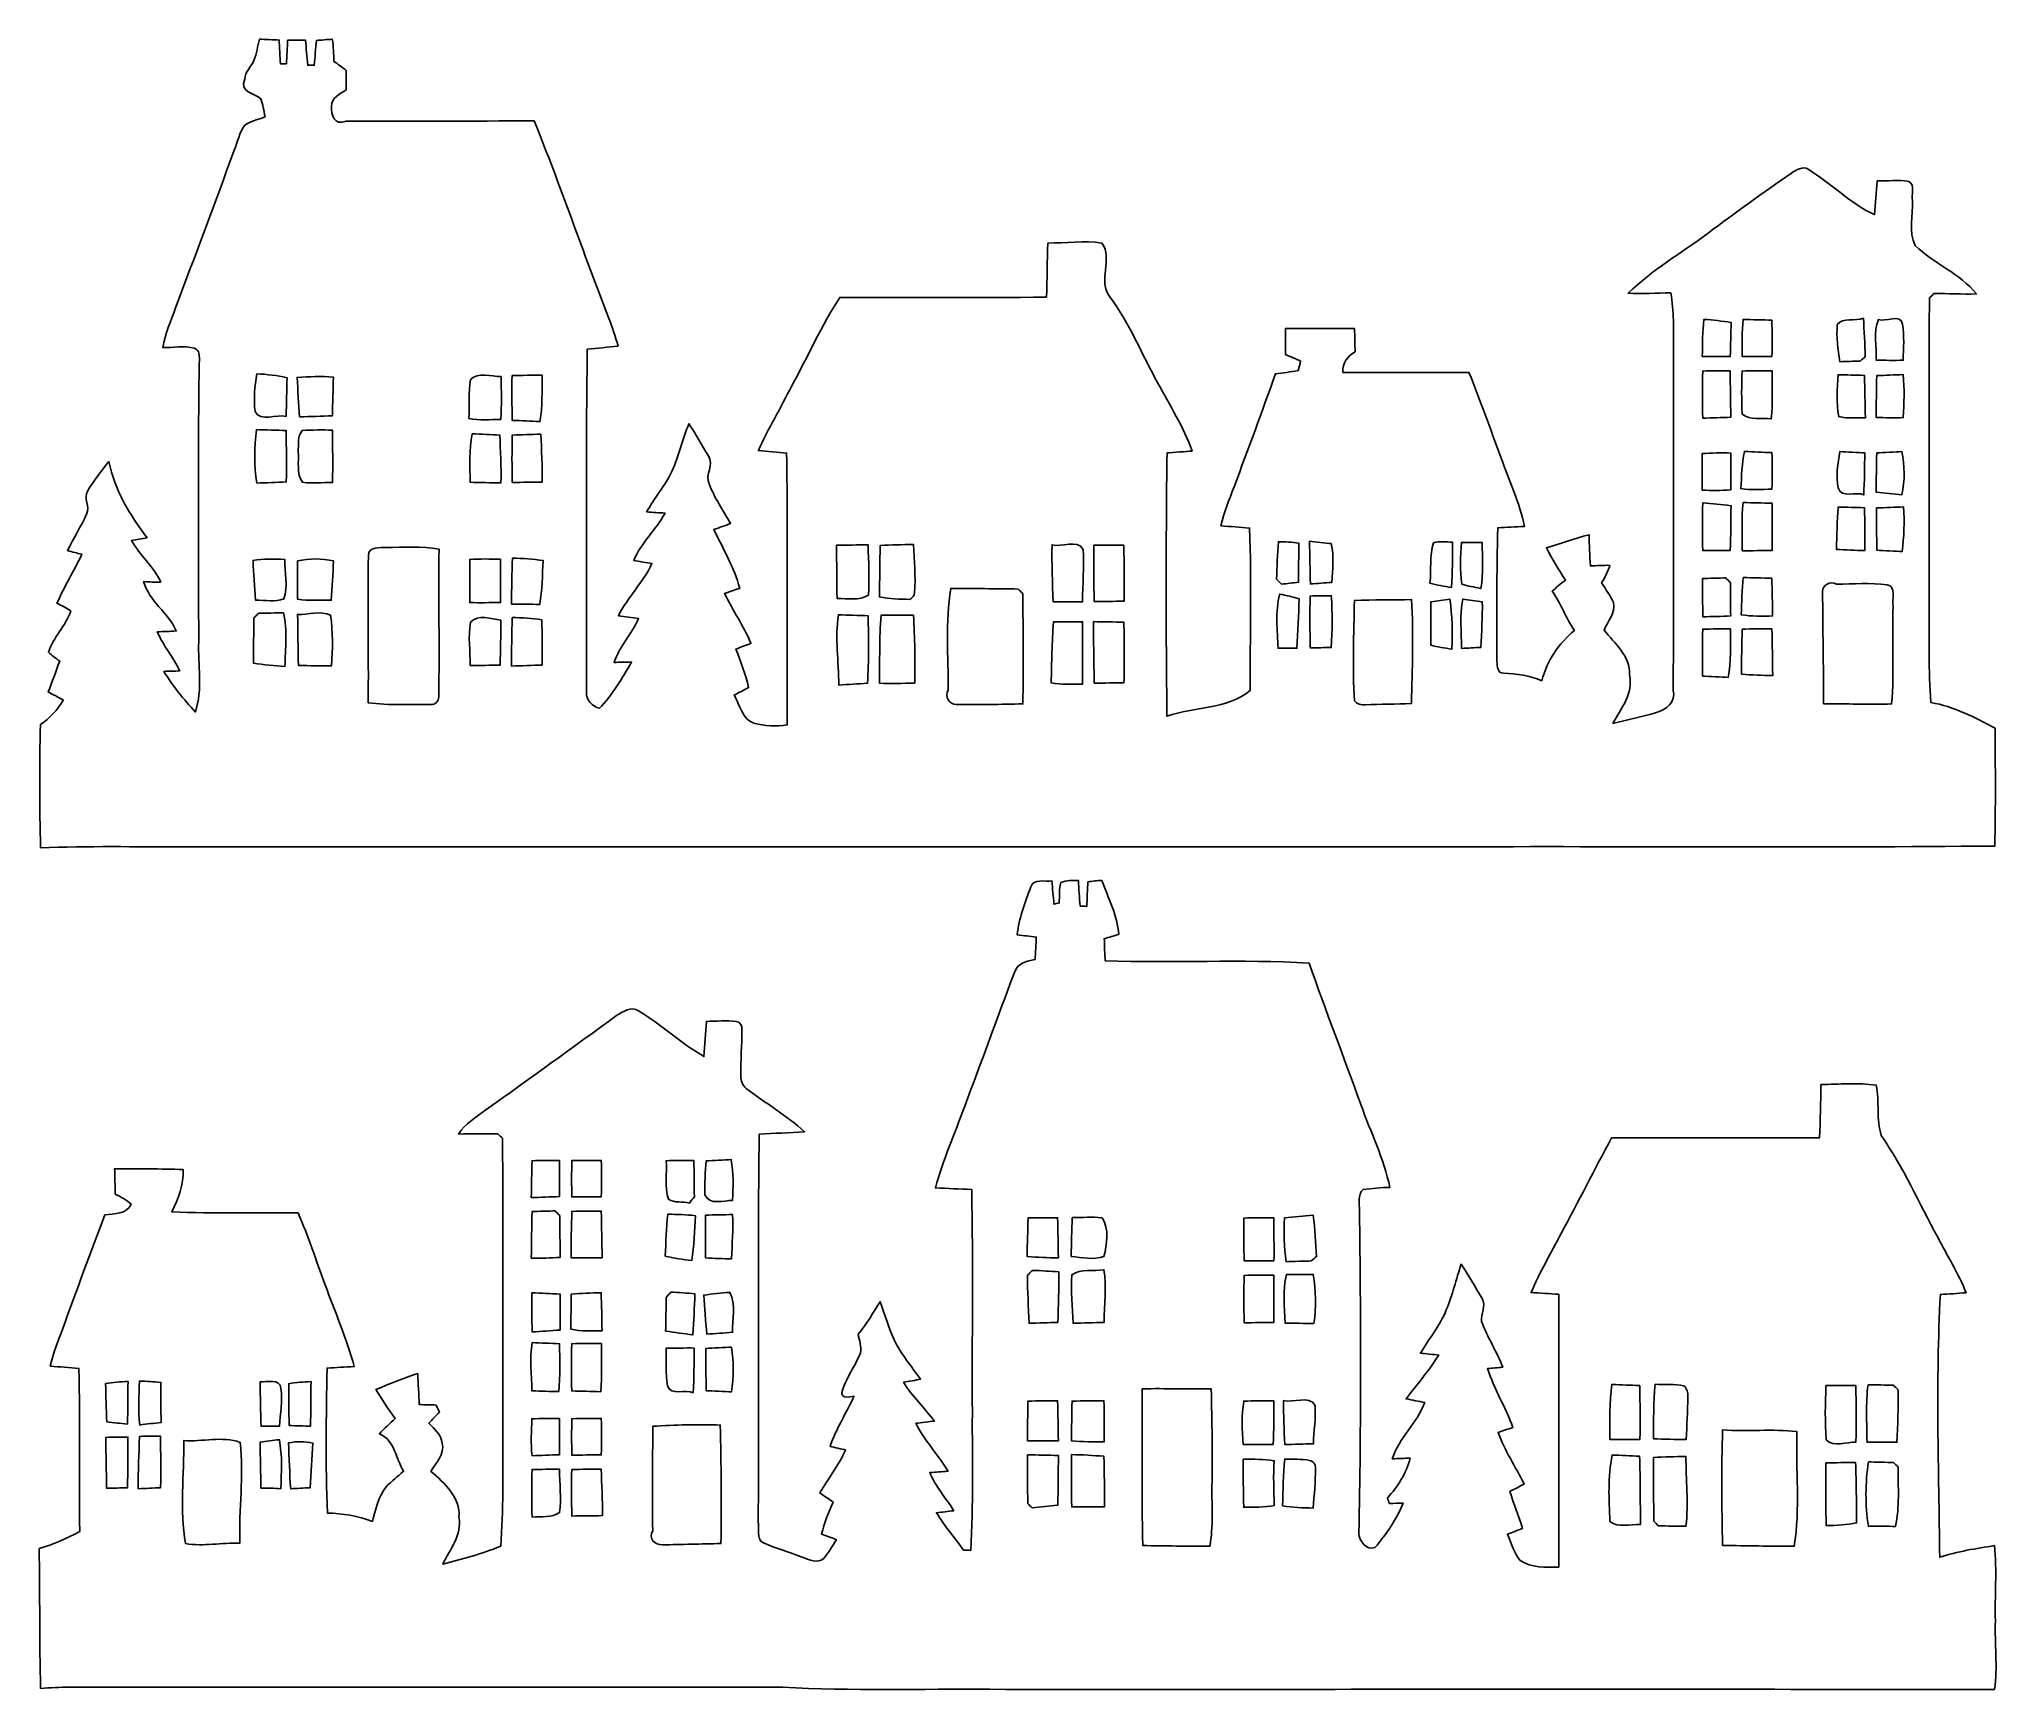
# Model space of a CAD drawing. Header units: centimetres. Extents: x -15.5 to 15.8, y -13.7 to 12.7.
import ezdxf

# ---------------------------------------------------------------- set-up
doc = ezdxf.new("R2010")
doc.units = ezdxf.units.CM
doc.header["$MEASUREMENT"] = 0
doc.layers.add('Layer 1', color=7, linetype='Continuous')

msp = doc.modelspace()

# ---------------------------------------------------------------- linework, layer by layer
at = {"layer": 'Layer 1', "color": 250}
for points, knots in [([(-12.02584, 12.72222), (-11.92142, 12.7187), (-11.81453, 12.71305), (-11.7094, 12.70741), (-11.7094, 12.70741), (-11.70481, 12.61322), (-11.69529, 12.42448), (-11.69035, 12.33029), (-11.69035, 12.33029), (-11.66601, 12.33029), (-11.61733, 12.33029), (-11.59298, 12.33029), (-11.59298, 12.33029), (-11.58804, 12.42413), (-11.57852, 12.61145), (-11.57358, 12.70529), (-11.57358, 12.70529), (-11.47939, 12.70706), (-11.38379, 12.70847), (-11.28889, 12.70917), (-11.28889, 12.70917), (-11.27689, 12.57476), (-11.2649, 12.44036), (-11.25291, 12.30595), (-11.25291, 12.30595), (-11.21798, 12.30595), (-11.18306, 12.30595), (-11.14813, 12.30595), (-11.14813, 12.30595), (-11.13719, 12.43824), (-11.12591, 12.57018), (-11.11462, 12.70212), (-11.11462, 12.70212), (-11.05076, 12.70706), (-10.92271, 12.71693), (-10.85885, 12.72187), (-10.85885, 12.72187), (-10.84086, 12.60475), (-10.83839, 12.48622), (-10.8331, 12.36768), (-10.8331, 12.36768), (-10.76748, 12.31935), (-10.70081, 12.27243), (-10.63519, 12.22375), (-10.63519, 12.22375), (-10.63731, 12.12109), (-10.63696, 12.01667), (-10.63907, 11.91331), (-10.63907, 11.91331), (-10.73044, 11.8424), (-10.88284, 11.78807), (-10.87014, 11.64802), (-10.87014, 11.64802), (-10.88319, 11.52031), (-10.83063, 11.32487), (-10.63801, 11.41342), (-10.63801, 11.41342), (-9.63471, 11.40425), (-8.63106, 11.41624), (-7.62776, 11.41413), (-7.62776, 11.41413), (-7.20725, 10.37625), (-6.84636, 9.3151), (-6.44066, 8.27123), (-6.44066, 8.27123), (-6.38104, 8.12165), (-6.32989, 7.9689), (-6.28544, 7.81438), (-6.28544, 7.81438), (-6.45019, 7.79568), (-6.61529, 7.78016), (-6.77968, 7.76287), (-6.77968, 7.76287), (-6.80261, 5.93337), (-6.78815, 4.10281), (-6.79027, 2.2733), (-6.79027, 2.2733), (-6.80085, 2.14665), (-6.69537, 2.05387), (-6.58354, 2.02036), (-6.58354, 2.02036), (-6.37293, 2.2352), (-6.22441, 2.50402), (-6.06954, 2.76013), (-6.06954, 2.76013), (-6.16338, 2.75837), (-6.25687, 2.75555), (-6.35035, 2.75519), (-6.35035, 2.75519), (-6.26286, 3.01061), (-6.06672, 3.20851), (-5.95842, 3.4544), (-5.95842, 3.4544), (-6.06601, 3.46922), (-6.17361, 3.48509), (-6.28086, 3.50167), (-6.28086, 3.50167), (-6.12951, 3.79659), (-5.88716, 4.03507), (-5.74358, 4.33599), (-5.74358, 4.33599), (-5.8166, 4.34834), (-5.9623, 4.37233), (-6.03532, 4.38468), (-6.03532, 4.38468), (-5.91926, 4.66796), (-5.67831, 4.87504), (-5.53438, 5.14315), (-5.53438, 5.14315), (-5.63316, 5.14703), (-5.73158, 5.15267), (-5.8293, 5.16361), (-5.8293, 5.16361), (-5.70265, 5.38374), (-5.5372, 5.57989), (-5.42361, 5.80813), (-5.42361, 5.80813), (-5.3146, 6.05614), (-5.25498, 6.32142), (-5.15197, 6.57154), (-5.15197, 6.57154), (-5.04155, 6.40468), (-4.94453, 6.229), (-4.84188, 6.05684), (-4.84188, 6.05684), (-4.74345, 5.91785), (-4.90008, 5.75628), (-4.83094, 5.60917), (-4.83094, 5.60917), (-4.74133, 5.38551), (-4.60657, 5.18301), (-4.48486, 4.97558), (-4.48486, 4.97558), (-4.57447, 4.94242), (-4.66443, 4.91137), (-4.75333, 4.87856), (-4.75333, 4.87856), (-4.60798, 4.56918), (-4.42383, 4.2739), (-4.34023, 3.93912), (-4.34023, 3.93912), (-4.42031, 3.91195), (-4.50074, 3.88514), (-4.58082, 3.85727), (-4.58082, 3.85727), (-4.45382, 3.58458), (-4.27567, 3.33869), (-4.15996, 3.06035), (-4.15996, 3.06035), (-4.24004, 3.02895), (-4.32047, 2.99826), (-4.40055, 2.96757), (-4.40055, 2.96757), (-4.32647, 2.76472), (-4.24145, 2.56469), (-4.19841, 2.35162), (-4.19841, 2.35162), (-4.27461, 2.3114), (-4.35116, 2.27189), (-4.42771, 2.23273), (-4.42771, 2.23273), (-4.33846, 2.07398), (-4.30389, 1.85279), (-4.11233, 1.78188), (-4.11233, 1.78188), (-3.93947, 1.73673), (-3.75603, 1.73143), (-3.57928, 1.75401), (-3.57928, 1.75401), (-3.5874, 3.20358), (-3.56941, 4.65349), (-3.58881, 6.10306), (-3.58881, 6.10306), (-3.7405, 6.11646), (-3.89114, 6.12775), (-4.04178, 6.14151), (-4.04178, 6.14151), (-3.88373, 6.49676), (-3.68088, 6.83013), (-3.50767, 7.17797), (-3.50767, 7.17797), (-3.24591, 7.64611), (-3.03495, 8.14317), (-2.73897, 8.59155), (-2.73897, 8.59155), (-1.63654, 8.59331), (-0.53375, 8.58097), (0.56903, 8.5979), (0.56903, 8.5979), (0.57856, 8.88612), (0.58138, 9.17399), (0.59126, 9.46221), (0.59126, 9.46221), (0.87842, 9.4615), (1.17052, 9.50242), (1.45662, 9.4615), (1.45662, 9.4615), (1.63971, 9.21491), (1.38254, 8.84379), (1.58186, 8.60249), (1.58186, 8.60249), (1.90041, 8.17915), (2.09127, 7.67927), (2.35303, 7.22207), (2.35303, 7.22207), (2.53682, 6.86117), (2.76825, 6.5211), (2.89983, 6.13551), (2.89983, 6.13551), (2.79929, 6.12775), (2.59821, 6.11258), (2.49767, 6.10482), (2.49767, 6.10482), (2.48073, 4.70112), (2.47932, 3.29706), (2.49731, 1.89336), (2.49731, 1.89336), (2.93758, 2.04576), (3.44876, 1.9999), (3.82905, 2.30364), (3.82905, 2.30364), (3.82588, 3.17077), (3.85163, 4.03719), (3.81882, 4.90396), (3.81882, 4.90396), (3.66501, 4.91631), (3.51296, 4.92725), (3.36056, 4.93959), (3.36056, 4.93959), (3.4036, 5.1562), (3.49426, 5.35869), (3.57046, 5.56436), (3.57046, 5.56436), (3.79765, 6.16303), (4.01814, 6.76416), (4.23227, 7.36776), (4.23227, 7.36776), (4.35222, 7.38505), (4.47499, 7.40128), (4.59528, 7.42244), (4.59528, 7.42244), (4.60834, 7.47324), (4.62209, 7.52404), (4.63621, 7.57449), (4.63621, 7.57449), (4.55612, 7.61047), (4.47499, 7.64399), (4.3942, 7.6775), (4.3942, 7.6775), (4.39279, 7.8172), (4.39208, 7.9569), (4.39173, 8.09625), (4.39173, 8.09625), (4.75968, 8.0966), (5.12762, 8.0966), (5.49592, 8.09519), (5.49592, 8.09519), (5.50439, 7.97172), (5.50439, 7.84789), (5.50792, 7.72442), (5.50792, 7.72442), (5.38586, 7.6521), (5.29802, 7.54274), (5.31178, 7.39387), (5.31178, 7.39387), (5.98417, 7.38752), (6.65656, 7.39105), (7.32931, 7.39246), (7.32931, 7.39246), (7.5117, 6.94619), (7.66833, 6.4897), (7.83978, 6.0392), (7.83978, 6.0392), (7.96643, 5.66984), (8.13823, 5.31389), (8.21902, 4.92972), (8.21902, 4.92972), (8.07544, 4.92337), (7.93221, 4.91631), (7.78969, 4.9089), (7.78969, 4.9089), (7.77663, 4.19523), (7.76922, 3.48086), (7.77734, 2.76684), (7.77734, 2.76684), (7.78157, 2.69487), (7.78369, 2.57563), (7.88423, 2.58339), (7.88423, 2.58339), (8.09272, 2.57493), (8.30051, 2.54106), (8.49454, 2.46204), (8.49454, 2.46204), (8.57744, 2.77989), (8.76723, 3.054), (9.01594, 3.26566), (9.01594, 3.26566), (8.88047, 3.46569), (8.79969, 3.69535), (8.66034, 3.89255), (8.66034, 3.89255), (8.72843, 3.95464), (8.79934, 4.01391), (8.87236, 4.07035), (8.87236, 4.07035), (8.76653, 4.24074), (8.65611, 4.40866), (8.56862, 4.58929), (8.56862, 4.58929), (8.79581, 4.65737), (9.02088, 4.73463), (9.25019, 4.79566), (9.25019, 4.79566), (9.25618, 4.63056), (9.26218, 4.46405), (9.27171, 4.2986), (9.27171, 4.2986), (9.3793, 4.29895), (9.4682, 4.30953), (9.58321, 4.30671), (9.58321, 4.30671), (9.55357, 4.20652), (9.50701, 4.11304), (9.45021, 4.02555), (9.45021, 4.02555), (9.52006, 3.92536), (9.5885, 3.82376), (9.64071, 3.71228), (9.64071, 3.71228), (9.68022, 3.53942), (9.55146, 3.41524), (9.49149, 3.27096), (9.49149, 3.27096), (9.65835, 3.06035), (9.91658, 2.85503), (9.89753, 2.55693), (9.89753, 2.55693), (9.96562, 2.25319), (9.76524, 2.02353), (9.63189, 1.77941), (9.63189, 1.77941), (9.86578, 1.83127), (10.09791, 1.88877), (10.32898, 1.95263), (10.32898, 1.95263), (10.48173, 1.99884), (10.65071, 2.11914), (10.59674, 2.30999), (10.59674, 2.30999), (10.61156, 4.13279), (10.5918, 5.95595), (10.6045, 7.77875), (10.6045, 7.77875), (10.59709, 8.07367), (10.61367, 8.37247), (10.5604, 8.66387), (10.5604, 8.66387), (10.33145, 8.66387), (10.10391, 8.64306), (9.87566, 8.66034), (9.87566, 8.66034), (10.2616, 9.03146), (10.72832, 9.30346), (11.1573, 9.62025), (11.1573, 9.62025), (11.59475, 9.94904), (12.03819, 10.27042), (12.48833, 10.58192), (12.48833, 10.58192), (12.56736, 10.62672), (12.66684, 10.69904), (12.75856, 10.64119), (12.75856, 10.64119), (13.12192, 10.41612), (13.42813, 10.09791), (13.81901, 9.91588), (13.81901, 9.91588), (13.83242, 10.09579), (13.84512, 10.27501), (13.85958, 10.45457), (13.85958, 10.45457), (14.02644, 10.44998), (14.20001, 10.48103), (14.36617, 10.44646), (14.36617, 10.44646), (14.47765, 10.39001), (14.40039, 10.22773), (14.42438, 10.14271), (14.42438, 10.14271), (14.44237, 9.90776), (14.35594, 9.64353), (14.46989, 9.42375), (14.46989, 9.42375), (14.76657, 9.13059), (15.18779, 8.97749), (15.45061, 8.64835), (15.45061, 8.64835), (15.22448, 8.64059), (14.99729, 8.65505), (14.77222, 8.65576), (14.77222, 8.65576), (14.74682, 8.63141), (14.72212, 8.60672), (14.69778, 8.58202), (14.69778, 8.58202), (14.68684, 6.93843), (14.69707, 5.29484), (14.69214, 3.65125), (14.69214, 3.65125), (14.69249, 3.13831), (14.68191, 2.62396), (14.72106, 2.11173), (14.72106, 2.11173), (15.09113, 2.05211), (15.42027, 1.8736), (15.74941, 1.70533), (15.74941, 1.70533), (15.75117, 1.07633), (15.75823, 0.44662), (15.74377, -0.18274), (15.74377, -0.18274), (12.91237, -0.2092), (10.08098, -0.18662), (7.24958, -0.19403), (7.24958, -0.19403), (0.41734, -0.2032), (-6.41456, -0.18944), (-13.24681, -0.19403), (-13.24681, -0.19403), (-14.00669, -0.19897), (-14.76728, -0.17745), (-15.52681, -0.21343), (-15.52681, -0.21343), (-15.54727, 0.44415), (-15.54551, 1.10243), (-15.52928, 1.76001), (-15.52928, 1.76001), (-15.38146, 1.86478), (-15.25446, 1.99531), (-15.16415, 2.15265), (-15.16415, 2.15265), (-15.22448, 2.18511), (-15.34478, 2.24966), (-15.40475, 2.28212), (-15.40475, 2.28212), (-15.34372, 2.44651), (-15.27845, 2.6095), (-15.22166, 2.7753), (-15.22166, 2.7753), (-15.28339, 2.82081), (-15.3483, 2.86279), (-15.40122, 2.91853), (-15.40122, 2.91853), (-15.32326, 3.15701), (-15.12464, 3.33798), (-15.0435, 3.57611), (-15.0435, 3.57611), (-15.11088, 3.62832), (-15.19061, 3.66042), (-15.2654, 3.69993), (-15.2654, 3.69993), (-15.14757, 3.96875), (-14.99447, 4.21993), (-14.86535, 4.4831), (-14.86535, 4.4831), (-14.94296, 4.5025), (-15.02022, 4.52226), (-15.09783, 4.54272), (-15.09783, 4.54272), (-14.99941, 4.73922), (-14.88158, 4.92584), (-14.79056, 5.12586), (-14.79056, 5.12586), (-14.73059, 5.2451), (-14.84736, 5.38057), (-14.7761, 5.49593), (-14.7761, 5.49593), (-14.67379, 5.66032), (-14.55773, 5.81625), (-14.43496, 5.96618), (-14.43496, 5.96618), (-14.34359, 5.51039), (-14.09947, 5.11493), (-13.82254, 4.74945), (-13.82254, 4.74945), (-13.90579, 4.73287), (-13.98976, 4.71876), (-14.07336, 4.70359), (-14.07336, 4.70359), (-13.93472, 4.46969), (-13.71953, 4.28696), (-13.60382, 4.0386), (-13.60382, 4.0386), (-13.69519, 4.03754), (-13.78656, 4.04107), (-13.87793, 4.04671), (-13.87793, 4.04671), (-13.78973, 3.73133), (-13.48564, 3.55247), (-13.35687, 3.25931), (-13.35687, 3.25931), (-13.45741, 3.25049), (-13.55866, 3.24732), (-13.65956, 3.2445), (-13.65956, 3.2445), (-13.56607, 3.02084), (-13.40203, 2.83669), (-13.29937, 2.61832), (-13.29937, 2.61832), (-13.38368, 2.61479), (-13.46835, 2.61338), (-13.55266, 2.61126), (-13.55266, 2.61126), (-13.41226, 2.37525), (-13.23587, 2.16323), (-13.05066, 1.96109), (-13.05066, 1.96109), (-12.92789, 2.32516), (-13.0115, 2.71286), (-12.99704, 3.08645), (-12.99704, 3.08645), (-12.99916, 4.60058), (-13.01044, 6.1147), (-12.98681, 7.62811), (-12.98681, 7.62811), (-12.98469, 7.6895), (-13.00092, 7.76146), (-13.06936, 7.7784), (-13.06936, 7.7784), (-13.23164, 7.82849), (-13.40485, 7.78298), (-13.57207, 7.7911), (-13.57207, 7.7911), (-13.53256, 8.01052), (-13.44436, 8.21619), (-13.3664, 8.42327), (-13.3664, 8.42327), (-13.05419, 9.26465), (-12.73351, 10.10285), (-12.43048, 10.9474), (-12.43048, 10.9474), (-12.37227, 11.07757), (-12.34511, 11.22574), (-12.2622, 11.34357), (-12.2622, 11.34357), (-12.16801, 11.41659), (-12.04136, 11.43247), (-11.93412, 11.48221), (-11.93412, 11.48221), (-11.95634, 11.57817), (-11.96658, 11.678), (-12.00291, 11.77008), (-12.00291, 11.77008), (-12.10628, 11.86074), (-12.35287, 11.87203), (-12.25973, 12.0837), (-12.25973, 12.0837), (-12.2555, 12.20117), (-12.15778, 12.28161), (-12.11227, 12.38285), (-12.11227, 12.38285), (-12.06571, 12.4908), (-12.05548, 12.60934), (-12.02584, 12.72222), (-12.02584, 12.72222), (-12.02584, 12.72222), (-12.02584, 12.72222), (-12.02584, 12.72222)], [0, 0, 0, 0, 0.00699301, 0.00699301, 0.00699301, 0.00699301, 0.01398601, 0.01398601, 0.01398601, 0.01398601, 0.02097902, 0.02097902, 0.02097902, 0.02097902, 0.02797203, 0.02797203, 0.02797203, 0.02797203, 0.03496503, 0.03496503, 0.03496503, 0.03496503, 0.04195804, 0.04195804, 0.04195804, 0.04195804, 0.04895105, 0.04895105, 0.04895105, 0.04895105, 0.05594406, 0.05594406, 0.05594406, 0.05594406, 0.06293706, 0.06293706, 0.06293706, 0.06293706, 0.06993007, 0.06993007, 0.06993007, 0.06993007, 0.07692308, 0.07692308, 0.07692308, 0.07692308, 0.08391608, 0.08391608, 0.08391608, 0.08391608, 0.09090909, 0.09090909, 0.09090909, 0.09090909, 0.0979021, 0.0979021, 0.0979021, 0.0979021, 0.1048951, 0.1048951, 0.1048951, 0.1048951, 0.11188811, 0.11188811, 0.11188811, 0.11188811, 0.11888112, 0.11888112, 0.11888112, 0.11888112, 0.12587413, 0.12587413, 0.12587413, 0.12587413, 0.13286713, 0.13286713, 0.13286713, 0.13286713, 0.13986014, 0.13986014, 0.13986014, 0.13986014, 0.14685315, 0.14685315, 0.14685315, 0.14685315, 0.15384615, 0.15384615, 0.15384615, 0.15384615, 0.16083916, 0.16083916, 0.16083916, 0.16083916, 0.16783217, 0.16783217, 0.16783217, 0.16783217, 0.17482517, 0.17482517, 0.17482517, 0.17482517, 0.18181818, 0.18181818, 0.18181818, 0.18181818, 0.18881119, 0.18881119, 0.18881119, 0.18881119, 0.1958042, 0.1958042, 0.1958042, 0.1958042, 0.2027972, 0.2027972, 0.2027972, 0.2027972, 0.20979021, 0.20979021, 0.20979021, 0.20979021, 0.21678322, 0.21678322, 0.21678322, 0.21678322, 0.22377622, 0.22377622, 0.22377622, 0.22377622, 0.23076923, 0.23076923, 0.23076923, 0.23076923, 0.23776224, 0.23776224, 0.23776224, 0.23776224, 0.24475524, 0.24475524, 0.24475524, 0.24475524, 0.25174825, 0.25174825, 0.25174825, 0.25174825, 0.25874126, 0.25874126, 0.25874126, 0.25874126, 0.26573427, 0.26573427, 0.26573427, 0.26573427, 0.27272727, 0.27272727, 0.27272727, 0.27272727, 0.27972028, 0.27972028, 0.27972028, 0.27972028, 0.28671329, 0.28671329, 0.28671329, 0.28671329, 0.29370629, 0.29370629, 0.29370629, 0.29370629, 0.3006993, 0.3006993, 0.3006993, 0.3006993, 0.30769231, 0.30769231, 0.30769231, 0.30769231, 0.31468531, 0.31468531, 0.31468531, 0.31468531, 0.32167832, 0.32167832, 0.32167832, 0.32167832, 0.32867133, 0.32867133, 0.32867133, 0.32867133, 0.33566434, 0.33566434, 0.33566434, 0.33566434, 0.34265734, 0.34265734, 0.34265734, 0.34265734, 0.34965035, 0.34965035, 0.34965035, 0.34965035, 0.35664336, 0.35664336, 0.35664336, 0.35664336, 0.36363636, 0.36363636, 0.36363636, 0.36363636, 0.37062937, 0.37062937, 0.37062937, 0.37062937, 0.37762238, 0.37762238, 0.37762238, 0.37762238, 0.38461538, 0.38461538, 0.38461538, 0.38461538, 0.39160839, 0.39160839, 0.39160839, 0.39160839, 0.3986014, 0.3986014, 0.3986014, 0.3986014, 0.40559441, 0.40559441, 0.40559441, 0.40559441, 0.41258741, 0.41258741, 0.41258741, 0.41258741, 0.41958042, 0.41958042, 0.41958042, 0.41958042, 0.42657343, 0.42657343, 0.42657343, 0.42657343, 0.43356643, 0.43356643, 0.43356643, 0.43356643, 0.44055944, 0.44055944, 0.44055944, 0.44055944, 0.44755245, 0.44755245, 0.44755245, 0.44755245, 0.45454545, 0.45454545, 0.45454545, 0.45454545, 0.46153846, 0.46153846, 0.46153846, 0.46153846, 0.46853147, 0.46853147, 0.46853147, 0.46853147, 0.47552448, 0.47552448, 0.47552448, 0.47552448, 0.48251748, 0.48251748, 0.48251748, 0.48251748, 0.48951049, 0.48951049, 0.48951049, 0.48951049, 0.4965035, 0.4965035, 0.4965035, 0.4965035, 0.5034965, 0.5034965, 0.5034965, 0.5034965, 0.51048951, 0.51048951, 0.51048951, 0.51048951, 0.51748252, 0.51748252, 0.51748252, 0.51748252, 0.52447552, 0.52447552, 0.52447552, 0.52447552, 0.53146853, 0.53146853, 0.53146853, 0.53146853, 0.53846154, 0.53846154, 0.53846154, 0.53846154, 0.54545455, 0.54545455, 0.54545455, 0.54545455, 0.55244755, 0.55244755, 0.55244755, 0.55244755, 0.55944056, 0.55944056, 0.55944056, 0.55944056, 0.56643357, 0.56643357, 0.56643357, 0.56643357, 0.57342657, 0.57342657, 0.57342657, 0.57342657, 0.58041958, 0.58041958, 0.58041958, 0.58041958, 0.58741259, 0.58741259, 0.58741259, 0.58741259, 0.59440559, 0.59440559, 0.59440559, 0.59440559, 0.6013986, 0.6013986, 0.6013986, 0.6013986, 0.60839161, 0.60839161, 0.60839161, 0.60839161, 0.61538462, 0.61538462, 0.61538462, 0.61538462, 0.62237762, 0.62237762, 0.62237762, 0.62237762, 0.62937063, 0.62937063, 0.62937063, 0.62937063, 0.63636364, 0.63636364, 0.63636364, 0.63636364, 0.64335664, 0.64335664, 0.64335664, 0.64335664, 0.65034965, 0.65034965, 0.65034965, 0.65034965, 0.65734266, 0.65734266, 0.65734266, 0.65734266, 0.66433566, 0.66433566, 0.66433566, 0.66433566, 0.67132867, 0.67132867, 0.67132867, 0.67132867, 0.67832168, 0.67832168, 0.67832168, 0.67832168, 0.68531469, 0.68531469, 0.68531469, 0.68531469, 0.69230769, 0.69230769, 0.69230769, 0.69230769, 0.6993007, 0.6993007, 0.6993007, 0.6993007, 0.70629371, 0.70629371, 0.70629371, 0.70629371, 0.71328671, 0.71328671, 0.71328671, 0.71328671, 0.72027972, 0.72027972, 0.72027972, 0.72027972, 0.72727273, 0.72727273, 0.72727273, 0.72727273, 0.73426573, 0.73426573, 0.73426573, 0.73426573, 0.74125874, 0.74125874, 0.74125874, 0.74125874, 0.74825175, 0.74825175, 0.74825175, 0.74825175, 0.75524476, 0.75524476, 0.75524476, 0.75524476, 0.76223776, 0.76223776, 0.76223776, 0.76223776, 0.76923077, 0.76923077, 0.76923077, 0.76923077, 0.77622378, 0.77622378, 0.77622378, 0.77622378, 0.78321678, 0.78321678, 0.78321678, 0.78321678, 0.79020979, 0.79020979, 0.79020979, 0.79020979, 0.7972028, 0.7972028, 0.7972028, 0.7972028, 0.8041958, 0.8041958, 0.8041958, 0.8041958, 0.81118881, 0.81118881, 0.81118881, 0.81118881, 0.81818182, 0.81818182, 0.81818182, 0.81818182, 0.82517483, 0.82517483, 0.82517483, 0.82517483, 0.83216783, 0.83216783, 0.83216783, 0.83216783, 0.83916084, 0.83916084, 0.83916084, 0.83916084, 0.84615385, 0.84615385, 0.84615385, 0.84615385, 0.85314685, 0.85314685, 0.85314685, 0.85314685, 0.86013986, 0.86013986, 0.86013986, 0.86013986, 0.86713287, 0.86713287, 0.86713287, 0.86713287, 0.87412587, 0.87412587, 0.87412587, 0.87412587, 0.88111888, 0.88111888, 0.88111888, 0.88111888, 0.88811189, 0.88811189, 0.88811189, 0.88811189, 0.8951049, 0.8951049, 0.8951049, 0.8951049, 0.9020979, 0.9020979, 0.9020979, 0.9020979, 0.90909091, 0.90909091, 0.90909091, 0.90909091, 0.91608392, 0.91608392, 0.91608392, 0.91608392, 0.92307692, 0.92307692, 0.92307692, 0.92307692, 0.93006993, 0.93006993, 0.93006993, 0.93006993, 0.93706294, 0.93706294, 0.93706294, 0.93706294, 0.94405594, 0.94405594, 0.94405594, 0.94405594, 0.95104895, 0.95104895, 0.95104895, 0.95104895, 0.95804196, 0.95804196, 0.95804196, 0.95804196, 0.96503497, 0.96503497, 0.96503497, 0.96503497, 0.97202797, 0.97202797, 0.97202797, 0.97202797, 0.97902098, 0.97902098, 0.97902098, 0.97902098, 0.98601399, 0.98601399, 0.98601399, 0.98601399, 1, 1, 1, 1]), ([(11.09027, 8.24054), (11.06311, 8.04404), (11.06558, 7.84472), (11.06311, 7.64681), (11.06311, 7.64681), (11.21128, 7.64646), (11.35944, 7.64787), (11.50937, 7.64928), (11.50937, 7.64928), (11.51784, 7.82955), (11.5189, 8.01088), (11.5249, 8.19115), (11.5249, 8.19115), (11.38096, 8.21337), (11.23456, 8.23136), (11.09027, 8.24054), (11.09027, 8.24054), (11.09027, 8.24054), (11.09027, 8.24054), (11.09027, 8.24054)], [0, 0, 0, 0, 0.16666667, 0.16666667, 0.16666667, 0.16666667, 0.33333333, 0.33333333, 0.33333333, 0.33333333, 0.5, 0.5, 0.5, 0.5, 0.66666667, 0.66666667, 0.66666667, 0.66666667, 1, 1, 1, 1]), ([(11.71575, 8.23912), (11.69776, 8.04157), (11.70199, 7.84331), (11.70234, 7.64505), (11.70234, 7.64505), (11.86074, 7.64469), (12.01843, 7.64716), (12.17824, 7.64857), (12.17824, 7.64857), (12.17965, 7.8419), (12.1793, 8.03522), (12.17789, 8.22784), (12.17789, 8.22784), (12.02372, 8.23277), (11.8685, 8.23595), (11.71575, 8.23912), (11.71575, 8.23912), (11.71575, 8.23912), (11.71575, 8.23912), (11.71575, 8.23912)], [0, 0, 0, 0, 0.16666667, 0.16666667, 0.16666667, 0.16666667, 0.33333333, 0.33333333, 0.33333333, 0.33333333, 0.5, 0.5, 0.5, 0.5, 0.66666667, 0.66666667, 0.66666667, 0.66666667, 1, 1, 1, 1]), ([(13.22246, 8.15799), (13.20729, 7.96008), (13.2334, 7.7597), (13.26656, 7.56426), (13.26656, 7.56426), (13.37557, 7.56708), (13.47929, 7.57132), (13.59006, 7.57379), (13.59006, 7.57379), (13.61687, 7.59813), (13.64439, 7.62247), (13.6719, 7.64646), (13.6719, 7.64646), (13.66308, 7.85107), (13.65426, 8.05533), (13.64051, 8.25923), (13.64051, 8.25923), (13.51492, 8.20385), (13.31489, 8.28181), (13.22246, 8.15799), (13.22246, 8.15799), (13.22246, 8.15799), (13.22246, 8.15799), (13.22246, 8.15799)], [0, 0, 0, 0, 0.14285714, 0.14285714, 0.14285714, 0.14285714, 0.28571429, 0.28571429, 0.28571429, 0.28571429, 0.42857143, 0.42857143, 0.42857143, 0.42857143, 0.57142857, 0.57142857, 0.57142857, 0.57142857, 0.71428571, 0.71428571, 0.71428571, 0.71428571, 1, 1, 1, 1]), ([(13.88216, 8.23842), (13.78479, 8.03734), (13.86452, 7.80203), (13.84441, 7.59001), (13.84441, 7.59001), (13.98834, 7.58613), (14.13334, 7.58331), (14.27797, 7.58719), (14.27797, 7.58719), (14.28221, 7.77946), (14.29808, 7.97454), (14.26527, 8.16504), (14.26527, 8.16504), (14.24834, 8.34813), (13.98094, 8.18691), (13.88216, 8.23842), (13.88216, 8.23842), (13.88216, 8.23842), (13.88216, 8.23842), (13.88216, 8.23842)], [0, 0, 0, 0, 0.16666667, 0.16666667, 0.16666667, 0.16666667, 0.33333333, 0.33333333, 0.33333333, 0.33333333, 0.5, 0.5, 0.5, 0.5, 0.66666667, 0.66666667, 0.66666667, 0.66666667, 1, 1, 1, 1]), ([(-12.065, 7.372), (-12.10451, 7.17374), (-12.11721, 6.96842), (-12.09604, 6.76734), (-12.09604, 6.76734), (-12.0082, 6.59271), (-11.74821, 6.73347), (-11.59933, 6.68831), (-11.59933, 6.68831), (-11.59263, 6.89469), (-11.5884, 7.10071), (-11.58381, 7.30673), (-11.58381, 7.30673), (-11.74115, 7.34695), (-11.90413, 7.3593), (-12.065, 7.372), (-12.065, 7.372), (-12.065, 7.372), (-12.065, 7.372), (-12.065, 7.372)], [0, 0, 0, 0, 0.16666667, 0.16666667, 0.16666667, 0.16666667, 0.33333333, 0.33333333, 0.33333333, 0.33333333, 0.5, 0.5, 0.5, 0.5, 0.66666667, 0.66666667, 0.66666667, 0.66666667, 1, 1, 1, 1]), ([(-11.42153, 7.31238), (-11.41095, 7.10283), (-11.39896, 6.89292), (-11.38343, 6.68337), (-11.38343, 6.68337), (-11.20846, 6.6869), (-11.03383, 6.69255), (-10.8585, 6.69784), (-10.8585, 6.69784), (-10.85109, 6.90457), (-10.84615, 7.11165), (-10.84157, 7.31802), (-10.84157, 7.31802), (-11.03454, 7.33354), (-11.22892, 7.32684), (-11.42153, 7.31238), (-11.42153, 7.31238), (-11.42153, 7.31238), (-11.42153, 7.31238), (-11.42153, 7.31238)], [0, 0, 0, 0, 0.16666667, 0.16666667, 0.16666667, 0.16666667, 0.33333333, 0.33333333, 0.33333333, 0.33333333, 0.5, 0.5, 0.5, 0.5, 0.66666667, 0.66666667, 0.66666667, 0.66666667, 1, 1, 1, 1]), ([(-8.6487, 7.27675), (-8.67798, 7.07214), (-8.66316, 6.86294), (-8.67269, 6.65656), (-8.67269, 6.65656), (-8.50371, 6.62411), (-8.33155, 6.63575), (-8.16046, 6.64175), (-8.16046, 6.64175), (-8.14881, 6.86964), (-8.15411, 7.09754), (-8.15869, 7.32543), (-8.15869, 7.32543), (-8.31638, 7.32578), (-8.52417, 7.40445), (-8.6487, 7.27675), (-8.6487, 7.27675), (-8.6487, 7.27675), (-8.6487, 7.27675), (-8.6487, 7.27675)], [0, 0, 0, 0, 0.16666667, 0.16666667, 0.16666667, 0.16666667, 0.33333333, 0.33333333, 0.33333333, 0.33333333, 0.5, 0.5, 0.5, 0.5, 0.66666667, 0.66666667, 0.66666667, 0.66666667, 1, 1, 1, 1]), ([(-7.98301, 7.34131), (-7.98936, 7.10283), (-7.98407, 6.8647), (-7.98054, 6.62587), (-7.98054, 6.62587), (-7.83273, 6.61952), (-7.68491, 6.61282), (-7.53674, 6.60682), (-7.53674, 6.60682), (-7.49229, 6.8513), (-7.50641, 7.10177), (-7.50147, 7.34871), (-7.50147, 7.34871), (-7.66198, 7.34977), (-7.82249, 7.34413), (-7.98301, 7.34131), (-7.98301, 7.34131), (-7.98301, 7.34131), (-7.98301, 7.34131), (-7.98301, 7.34131)], [0, 0, 0, 0, 0.16666667, 0.16666667, 0.16666667, 0.16666667, 0.33333333, 0.33333333, 0.33333333, 0.33333333, 0.5, 0.5, 0.5, 0.5, 0.66666667, 0.66666667, 0.66666667, 0.66666667, 1, 1, 1, 1]), ([(11.06911, 7.41468), (11.06523, 7.16351), (11.06558, 6.91233), (11.07052, 6.66115), (11.07052, 6.66115), (11.21974, 6.66715), (11.36967, 6.66856), (11.51925, 6.67561), (11.51925, 6.67561), (11.51608, 6.92291), (11.51255, 7.17021), (11.50655, 7.41715), (11.50655, 7.41715), (11.36015, 7.41751), (11.21375, 7.41645), (11.06911, 7.41468), (11.06911, 7.41468), (11.06911, 7.41468), (11.06911, 7.41468), (11.06911, 7.41468)], [0, 0, 0, 0, 0.16666667, 0.16666667, 0.16666667, 0.16666667, 0.33333333, 0.33333333, 0.33333333, 0.33333333, 0.5, 0.5, 0.5, 0.5, 0.66666667, 0.66666667, 0.66666667, 0.66666667, 1, 1, 1, 1]), ([(11.70023, 7.41468), (11.69106, 7.18502), (11.68964, 6.95501), (11.70129, 6.725), (11.70129, 6.725), (11.83005, 6.62058), (12.01349, 6.67385), (12.16589, 6.64986), (12.16589, 6.64986), (12.192, 6.90527), (12.18001, 7.1628), (12.18036, 7.41856), (12.18036, 7.41856), (12.0202, 7.41892), (11.85933, 7.41715), (11.70023, 7.41468), (11.70023, 7.41468), (11.70023, 7.41468), (11.70023, 7.41468), (11.70023, 7.41468)], [0, 0, 0, 0, 0.16666667, 0.16666667, 0.16666667, 0.16666667, 0.33333333, 0.33333333, 0.33333333, 0.33333333, 0.5, 0.5, 0.5, 0.5, 0.66666667, 0.66666667, 0.66666667, 0.66666667, 1, 1, 1, 1]), ([(13.23622, 7.35612), (13.22458, 7.13352), (13.20236, 6.90527), (13.24751, 6.68584), (13.24751, 6.68584), (13.38615, 6.65198), (13.53079, 6.66785), (13.67226, 6.66856), (13.67226, 6.66856), (13.66873, 6.89398), (13.66379, 7.11976), (13.65814, 7.34483), (13.65814, 7.34483), (13.51703, 7.34907), (13.37627, 7.35295), (13.23622, 7.35612), (13.23622, 7.35612), (13.23622, 7.35612), (13.23622, 7.35612), (13.23622, 7.35612)], [0, 0, 0, 0, 0.16666667, 0.16666667, 0.16666667, 0.16666667, 0.33333333, 0.33333333, 0.33333333, 0.33333333, 0.5, 0.5, 0.5, 0.5, 0.66666667, 0.66666667, 0.66666667, 0.66666667, 1, 1, 1, 1]), ([(13.85429, 7.34166), (13.84794, 7.1187), (13.84759, 6.8961), (13.84653, 6.67279), (13.84653, 6.67279), (13.99046, 6.6675), (14.13439, 6.66679), (14.27903, 6.66926), (14.27903, 6.66926), (14.29456, 6.89822), (14.29667, 7.12787), (14.27939, 7.35683), (14.27939, 7.35683), (14.13686, 7.35224), (13.9954, 7.3473), (13.85429, 7.34166), (13.85429, 7.34166), (13.85429, 7.34166), (13.85429, 7.34166), (13.85429, 7.34166)], [0, 0, 0, 0, 0.16666667, 0.16666667, 0.16666667, 0.16666667, 0.33333333, 0.33333333, 0.33333333, 0.33333333, 0.5, 0.5, 0.5, 0.5, 0.66666667, 0.66666667, 0.66666667, 0.66666667, 1, 1, 1, 1]), ([(-12.07206, 6.47735), (-12.10698, 6.19442), (-12.11227, 5.90444), (-12.06676, 5.62257), (-12.06676, 5.62257), (-11.90978, 5.62822), (-11.75279, 5.63457), (-11.59545, 5.64056), (-11.59545, 5.64056), (-11.59157, 5.91538), (-11.59334, 6.18984), (-11.59898, 6.46395), (-11.59898, 6.46395), (-11.75667, 6.46959), (-11.91472, 6.47347), (-12.07206, 6.47735), (-12.07206, 6.47735), (-12.07206, 6.47735), (-12.07206, 6.47735), (-12.07206, 6.47735)], [0, 0, 0, 0, 0.16666667, 0.16666667, 0.16666667, 0.16666667, 0.33333333, 0.33333333, 0.33333333, 0.33333333, 0.5, 0.5, 0.5, 0.5, 0.66666667, 0.66666667, 0.66666667, 0.66666667, 1, 1, 1, 1]), ([(-11.33898, 6.46536), (-11.41836, 6.37187), (-11.39649, 6.23746), (-11.40566, 6.12246), (-11.40566, 6.12246), (-11.38802, 5.96406), (-11.43776, 5.77532), (-11.33687, 5.63527), (-11.33687, 5.63527), (-11.17741, 5.61446), (-11.01549, 5.63457), (-10.85497, 5.63174), (-10.85497, 5.63174), (-10.85003, 5.9115), (-10.8525, 6.1909), (-10.85815, 6.4703), (-10.85815, 6.4703), (-11.01831, 6.47312), (-11.17882, 6.47277), (-11.33898, 6.46536), (-11.33898, 6.46536), (-11.33898, 6.46536), (-11.33898, 6.46536), (-11.33898, 6.46536)], [0, 0, 0, 0, 0.14285714, 0.14285714, 0.14285714, 0.14285714, 0.28571429, 0.28571429, 0.28571429, 0.28571429, 0.42857143, 0.42857143, 0.42857143, 0.42857143, 0.57142857, 0.57142857, 0.57142857, 0.57142857, 0.71428571, 0.71428571, 0.71428571, 0.71428571, 1, 1, 1, 1]), ([(-8.61907, 6.41103), (-8.67481, 6.15668), (-8.65152, 5.89386), (-8.65505, 5.63563), (-8.65505, 5.63563), (-8.4903, 5.62927), (-8.32591, 5.62857), (-8.16046, 5.62539), (-8.16046, 5.62539), (-8.15375, 5.88081), (-8.17104, 6.13657), (-8.1788, 6.39163), (-8.1788, 6.39163), (-8.32556, 6.39868), (-8.47231, 6.40503), (-8.61907, 6.41103), (-8.61907, 6.41103), (-8.61907, 6.41103), (-8.61907, 6.41103), (-8.61907, 6.41103)], [0, 0, 0, 0, 0.16666667, 0.16666667, 0.16666667, 0.16666667, 0.33333333, 0.33333333, 0.33333333, 0.33333333, 0.5, 0.5, 0.5, 0.5, 0.66666667, 0.66666667, 0.66666667, 0.66666667, 1, 1, 1, 1]), ([(-7.98089, 6.38986), (-7.98477, 6.13798), (-7.98477, 5.8861), (-7.98054, 5.63421), (-7.98054, 5.63421), (-7.82073, 5.63386), (-7.66128, 5.63668), (-7.50111, 5.63809), (-7.50111, 5.63809), (-7.49829, 5.89386), (-7.50888, 6.14962), (-7.52299, 6.40433), (-7.52299, 6.40433), (-7.67574, 6.40009), (-7.82849, 6.39551), (-7.98089, 6.38986), (-7.98089, 6.38986), (-7.98089, 6.38986), (-7.98089, 6.38986), (-7.98089, 6.38986)], [0, 0, 0, 0, 0.16666667, 0.16666667, 0.16666667, 0.16666667, 0.33333333, 0.33333333, 0.33333333, 0.33333333, 0.5, 0.5, 0.5, 0.5, 0.66666667, 0.66666667, 0.66666667, 0.66666667, 1, 1, 1, 1]), ([(11.05994, 6.09565), (11.05958, 5.90091), (11.05958, 5.70653), (11.06099, 5.51145), (11.06099, 5.51145), (11.21269, 5.50122), (11.36509, 5.50263), (11.51714, 5.51427), (11.51714, 5.51427), (11.51714, 5.71041), (11.51714, 5.90691), (11.51714, 6.1027), (11.51714, 6.1027), (11.36474, 6.11046), (11.21163, 6.10306), (11.05994, 6.09565), (11.05994, 6.09565), (11.05994, 6.09565), (11.05994, 6.09565), (11.05994, 6.09565)], [0, 0, 0, 0, 0.16666667, 0.16666667, 0.16666667, 0.16666667, 0.33333333, 0.33333333, 0.33333333, 0.33333333, 0.5, 0.5, 0.5, 0.5, 0.66666667, 0.66666667, 0.66666667, 0.66666667, 1, 1, 1, 1]), ([(11.73833, 6.1281), (11.69423, 5.93337), (11.69352, 5.73264), (11.67906, 5.53438), (11.67906, 5.53438), (11.84451, 5.51074), (12.01138, 5.5178), (12.17824, 5.52768), (12.17824, 5.52768), (12.17965, 5.7217), (12.17965, 5.91573), (12.17824, 6.10941), (12.17824, 6.10941), (12.03113, 6.11611), (11.88438, 6.12246), (11.73833, 6.1281), (11.73833, 6.1281), (11.73833, 6.1281), (11.73833, 6.1281), (11.73833, 6.1281)], [0, 0, 0, 0, 0.16666667, 0.16666667, 0.16666667, 0.16666667, 0.33333333, 0.33333333, 0.33333333, 0.33333333, 0.5, 0.5, 0.5, 0.5, 0.66666667, 0.66666667, 0.66666667, 0.66666667, 1, 1, 1, 1]), ([(13.26409, 6.12634), (13.23058, 5.93619), (13.19777, 5.73652), (13.23975, 5.54567), (13.23975, 5.54567), (13.27997, 5.36928), (13.53256, 5.49557), (13.64615, 5.43243), (13.64615, 5.43243), (13.6585, 5.65679), (13.66026, 5.88222), (13.66308, 6.10658), (13.66308, 6.10658), (13.56325, 6.11152), (13.36393, 6.1214), (13.26409, 6.12634), (13.26409, 6.12634), (13.26409, 6.12634), (13.26409, 6.12634), (13.26409, 6.12634)], [0, 0, 0, 0, 0.16666667, 0.16666667, 0.16666667, 0.16666667, 0.33333333, 0.33333333, 0.33333333, 0.33333333, 0.5, 0.5, 0.5, 0.5, 0.66666667, 0.66666667, 0.66666667, 0.66666667, 1, 1, 1, 1]), ([(13.85499, 6.10623), (13.84935, 5.89668), (13.84723, 5.68713), (13.84547, 5.47688), (13.84547, 5.47688), (13.98341, 5.45924), (14.11887, 5.4483), (14.25857, 5.43701), (14.25857, 5.43701), (14.30443, 5.66385), (14.30479, 5.90021), (14.25716, 6.12669), (14.25716, 6.12669), (14.15662, 6.1214), (13.95554, 6.11117), (13.85499, 6.10623), (13.85499, 6.10623), (13.85499, 6.10623), (13.85499, 6.10623), (13.85499, 6.10623)], [0, 0, 0, 0, 0.16666667, 0.16666667, 0.16666667, 0.16666667, 0.33333333, 0.33333333, 0.33333333, 0.33333333, 0.5, 0.5, 0.5, 0.5, 0.66666667, 0.66666667, 0.66666667, 0.66666667, 1, 1, 1, 1]), ([(11.07017, 5.30437), (11.06523, 5.05037), (11.06487, 4.79637), (11.06946, 4.54201), (11.06946, 4.54201), (11.21551, 4.54237), (11.36191, 4.54343), (11.50973, 4.54484), (11.50973, 4.54484), (11.51961, 4.78296), (11.51855, 5.02179), (11.52349, 5.25992), (11.52349, 5.25992), (11.3732, 5.28426), (11.2201, 5.29237), (11.07017, 5.30437), (11.07017, 5.30437), (11.07017, 5.30437), (11.07017, 5.30437), (11.07017, 5.30437)], [0, 0, 0, 0, 0.16666667, 0.16666667, 0.16666667, 0.16666667, 0.33333333, 0.33333333, 0.33333333, 0.33333333, 0.5, 0.5, 0.5, 0.5, 0.66666667, 0.66666667, 0.66666667, 0.66666667, 1, 1, 1, 1]), ([(11.7154, 5.31107), (11.69176, 5.05495), (11.70129, 4.79743), (11.7027, 4.5406), (11.7027, 4.5406), (11.86145, 4.54025), (12.01914, 4.54272), (12.17895, 4.54413), (12.17895, 4.54413), (12.18212, 4.79637), (12.18212, 5.04825), (12.17859, 5.29978), (12.17859, 5.29978), (12.02408, 5.30507), (11.8685, 5.30825), (11.7154, 5.31107), (11.7154, 5.31107), (11.7154, 5.31107), (11.7154, 5.31107), (11.7154, 5.31107)], [0, 0, 0, 0, 0.16666667, 0.16666667, 0.16666667, 0.16666667, 0.33333333, 0.33333333, 0.33333333, 0.33333333, 0.5, 0.5, 0.5, 0.5, 0.66666667, 0.66666667, 0.66666667, 0.66666667, 1, 1, 1, 1]), ([(13.23693, 5.23946), (13.21964, 5.01368), (13.21541, 4.78719), (13.20941, 4.56071), (13.20941, 4.56071), (13.3604, 4.5533), (13.51068, 4.54801), (13.66344, 4.54237), (13.66344, 4.54237), (13.66696, 4.77097), (13.66273, 4.99992), (13.65991, 5.22817), (13.65991, 5.22817), (13.51844, 5.2324), (13.37733, 5.23628), (13.23693, 5.23946), (13.23693, 5.23946), (13.23693, 5.23946), (13.23693, 5.23946), (13.23693, 5.23946)], [0, 0, 0, 0, 0.16666667, 0.16666667, 0.16666667, 0.16666667, 0.33333333, 0.33333333, 0.33333333, 0.33333333, 0.5, 0.5, 0.5, 0.5, 0.66666667, 0.66666667, 0.66666667, 0.66666667, 1, 1, 1, 1]), ([(13.85288, 5.22499), (13.84935, 4.99921), (13.85217, 4.77344), (13.85641, 4.54731), (13.85641, 4.54731), (13.95836, 4.54201), (14.16191, 4.53214), (14.26386, 4.52684), (14.26386, 4.52684), (14.28821, 4.76391), (14.30337, 5.00274), (14.28291, 5.24016), (14.28291, 5.24016), (14.13898, 5.23593), (13.9954, 5.23064), (13.85288, 5.22499), (13.85288, 5.22499), (13.85288, 5.22499), (13.85288, 5.22499), (13.85288, 5.22499)], [0, 0, 0, 0, 0.16666667, 0.16666667, 0.16666667, 0.16666667, 0.33333333, 0.33333333, 0.33333333, 0.33333333, 0.5, 0.5, 0.5, 0.5, 0.66666667, 0.66666667, 0.66666667, 0.66666667, 1, 1, 1, 1]), ([(0.65793, 4.63585), (0.65264, 4.33141), (0.6604, 4.02661), (0.67839, 3.72251), (0.67839, 3.72251), (0.83397, 3.72181), (0.98884, 3.72251), (1.14547, 3.72145), (1.14547, 3.72145), (1.149, 4.00156), (1.16805, 4.28202), (1.15676, 4.56142), (1.15676, 4.56142), (1.06574, 4.73075), (0.80574, 4.59034), (0.65793, 4.63585), (0.65793, 4.63585), (0.65793, 4.63585), (0.65793, 4.63585), (0.65793, 4.63585)], [0, 0, 0, 0, 0.16666667, 0.16666667, 0.16666667, 0.16666667, 0.33333333, 0.33333333, 0.33333333, 0.33333333, 0.5, 0.5, 0.5, 0.5, 0.66666667, 0.66666667, 0.66666667, 0.66666667, 1, 1, 1, 1]), ([(-12.12744, 4.38609), (-12.11615, 4.17407), (-12.10451, 3.96134), (-12.08687, 3.74932), (-12.08687, 3.74932), (-11.938, 3.7532), (-11.77043, 3.71157), (-11.63461, 3.7719), (-11.63461, 3.7719), (-11.56406, 3.97404), (-11.61979, 4.19488), (-11.61944, 4.40267), (-11.61944, 4.40267), (-11.78878, 4.41007), (-11.95952, 4.40937), (-12.12744, 4.38609), (-12.12744, 4.38609), (-12.12744, 4.38609), (-12.12744, 4.38609), (-12.12744, 4.38609)], [0, 0, 0, 0, 0.16666667, 0.16666667, 0.16666667, 0.16666667, 0.33333333, 0.33333333, 0.33333333, 0.33333333, 0.5, 0.5, 0.5, 0.5, 0.66666667, 0.66666667, 0.66666667, 0.66666667, 1, 1, 1, 1]), ([(-11.41448, 4.37727), (-11.41483, 4.17371), (-11.41448, 3.96981), (-11.41413, 3.76555), (-11.41413, 3.76555), (-11.23633, 3.73909), (-11.05641, 3.75109), (-10.87684, 3.74826), (-10.87684, 3.74826), (-10.86132, 3.95781), (-10.85003, 4.16772), (-10.83874, 4.37691), (-10.83874, 4.37691), (-11.02783, 4.42066), (-11.22504, 4.42101), (-11.41448, 4.37727), (-11.41448, 4.37727), (-11.41448, 4.37727), (-11.41448, 4.37727), (-11.41448, 4.37727)], [0, 0, 0, 0, 0.16666667, 0.16666667, 0.16666667, 0.16666667, 0.33333333, 0.33333333, 0.33333333, 0.33333333, 0.5, 0.5, 0.5, 0.5, 0.66666667, 0.66666667, 0.66666667, 0.66666667, 1, 1, 1, 1]), ([(-10.28206, 4.4644), (-10.29723, 3.67983), (-10.27536, 2.89489), (-10.28524, 2.10996), (-10.28524, 2.10996), (-9.95363, 2.05952), (-9.61637, 2.09162), (-9.28264, 2.07998), (-9.28264, 2.07998), (-9.21385, 2.07469), (-9.15141, 2.1336), (-9.15705, 2.20345), (-9.15705, 2.20345), (-9.13941, 2.98979), (-9.16446, 3.77684), (-9.15106, 4.56318), (-9.15106, 4.56318), (-9.43081, 4.61645), (-9.71762, 4.59317), (-10.00054, 4.59176), (-10.00054, 4.59176), (-10.07745, 4.5914), (-10.29511, 4.60375), (-10.28206, 4.4644), (-10.28206, 4.4644), (-10.28206, 4.4644), (-10.28206, 4.4644), (-10.28206, 4.4644)], [0, 0, 0, 0, 0.125, 0.125, 0.125, 0.125, 0.25, 0.25, 0.25, 0.25, 0.375, 0.375, 0.375, 0.375, 0.5, 0.5, 0.5, 0.5, 0.625, 0.625, 0.625, 0.625, 0.75, 0.75, 0.75, 0.75, 1, 1, 1, 1]), ([(-8.65999, 4.40302), (-8.66069, 4.1723), (-8.66034, 3.94159), (-8.65964, 3.71052), (-8.65964, 3.71052), (-8.49559, 3.70946), (-8.33155, 3.70981), (-8.16716, 3.71157), (-8.16716, 3.71157), (-8.16681, 3.94264), (-8.16786, 4.17371), (-8.16857, 4.40408), (-8.16857, 4.40408), (-8.33226, 4.41007), (-8.4963, 4.41007), (-8.65999, 4.40302), (-8.65999, 4.40302), (-8.65999, 4.40302), (-8.65999, 4.40302), (-8.65999, 4.40302)], [0, 0, 0, 0, 0.16666667, 0.16666667, 0.16666667, 0.16666667, 0.33333333, 0.33333333, 0.33333333, 0.33333333, 0.5, 0.5, 0.5, 0.5, 0.66666667, 0.66666667, 0.66666667, 0.66666667, 1, 1, 1, 1]), ([(-7.97772, 4.42136), (-7.98513, 4.17689), (-7.98971, 3.93206), (-7.99324, 3.68688), (-7.99324, 3.68688), (-7.8419, 3.68582), (-7.69056, 3.68441), (-7.53851, 3.68229), (-7.53851, 3.68229), (-7.49864, 3.91301), (-7.50147, 4.14937), (-7.48242, 4.38185), (-7.48242, 4.38185), (-7.64575, 4.41254), (-7.81226, 4.41537), (-7.97772, 4.42136), (-7.97772, 4.42136), (-7.97772, 4.42136), (-7.97772, 4.42136), (-7.97772, 4.42136)], [0, 0, 0, 0, 0.16666667, 0.16666667, 0.16666667, 0.16666667, 0.33333333, 0.33333333, 0.33333333, 0.33333333, 0.5, 0.5, 0.5, 0.5, 0.66666667, 0.66666667, 0.66666667, 0.66666667, 1, 1, 1, 1]), ([(-2.79329, 4.62703), (-2.78236, 4.3434), (-2.79365, 4.05941), (-2.77989, 3.77543), (-2.77989, 3.77543), (-2.61514, 3.78143), (-2.42641, 3.73486), (-2.28141, 3.83117), (-2.28141, 3.83117), (-2.2606, 4.09787), (-2.2793, 4.36598), (-2.28459, 4.63233), (-2.28459, 4.63233), (-2.45428, 4.63444), (-2.62431, 4.63091), (-2.79329, 4.62703), (-2.79329, 4.62703), (-2.79329, 4.62703), (-2.79329, 4.62703), (-2.79329, 4.62703)], [0, 0, 0, 0, 0.16666667, 0.16666667, 0.16666667, 0.16666667, 0.33333333, 0.33333333, 0.33333333, 0.33333333, 0.5, 0.5, 0.5, 0.5, 0.66666667, 0.66666667, 0.66666667, 0.66666667, 1, 1, 1, 1]), ([(-2.09021, 4.62598), (-2.09797, 4.35187), (-2.10079, 4.07741), (-2.10432, 3.80259), (-2.10432, 3.80259), (-1.9431, 3.77296), (-1.77941, 3.76484), (-1.61502, 3.76237), (-1.61502, 3.76237), (-1.58538, 3.79166), (-1.53988, 3.82023), (-1.54058, 3.86715), (-1.54058, 3.86715), (-1.52576, 4.12538), (-1.5427, 4.38362), (-1.55998, 4.64079), (-1.55998, 4.64079), (-1.73673, 4.63726), (-1.91417, 4.63233), (-2.09021, 4.62598), (-2.09021, 4.62598), (-2.09021, 4.62598), (-2.09021, 4.62598), (-2.09021, 4.62598)], [0, 0, 0, 0, 0.14285714, 0.14285714, 0.14285714, 0.14285714, 0.28571429, 0.28571429, 0.28571429, 0.28571429, 0.42857143, 0.42857143, 0.42857143, 0.42857143, 0.57142857, 0.57142857, 0.57142857, 0.57142857, 0.71428571, 0.71428571, 0.71428571, 0.71428571, 1, 1, 1, 1]), ([(1.32927, 4.62774), (1.32115, 4.32823), (1.3268, 4.02872), (1.3335, 3.72921), (1.3335, 3.72921), (1.49225, 3.72886), (1.65065, 3.73168), (1.81046, 3.73309), (1.81046, 3.73309), (1.81822, 4.0326), (1.81222, 4.33246), (1.80622, 4.63162), (1.80622, 4.63162), (1.64712, 4.63197), (1.48766, 4.63021), (1.32927, 4.62774), (1.32927, 4.62774), (1.32927, 4.62774), (1.32927, 4.62774), (1.32927, 4.62774)], [0, 0, 0, 0, 0.16666667, 0.16666667, 0.16666667, 0.16666667, 0.33333333, 0.33333333, 0.33333333, 0.33333333, 0.5, 0.5, 0.5, 0.5, 0.66666667, 0.66666667, 0.66666667, 0.66666667, 1, 1, 1, 1]), ([(4.2799, 4.68559), (4.26649, 4.48557), (4.25732, 4.28519), (4.24991, 4.08446), (4.24991, 4.08446), (4.27672, 4.05836), (4.30354, 4.0319), (4.3307, 4.00544), (4.3307, 4.00544), (4.41925, 4.01708), (4.51203, 4.0259), (4.60269, 4.03684), (4.60269, 4.03684), (4.60375, 4.24568), (4.60481, 4.45452), (4.60622, 4.66266), (4.60622, 4.66266), (4.49792, 4.67819), (4.38891, 4.68383), (4.2799, 4.68559), (4.2799, 4.68559), (4.2799, 4.68559), (4.2799, 4.68559), (4.2799, 4.68559)], [0, 0, 0, 0, 0.14285714, 0.14285714, 0.14285714, 0.14285714, 0.28571429, 0.28571429, 0.28571429, 0.28571429, 0.42857143, 0.42857143, 0.42857143, 0.42857143, 0.57142857, 0.57142857, 0.57142857, 0.57142857, 0.71428571, 0.71428571, 0.71428571, 0.71428571, 1, 1, 1, 1]), ([(4.77873, 4.693), (4.78155, 4.46511), (4.78578, 4.23757), (4.79319, 4.00932), (4.79319, 4.00932), (4.90749, 4.01673), (5.02179, 4.0259), (5.13644, 4.03472), (5.13644, 4.03472), (5.14773, 4.24039), (5.1749, 4.45311), (5.1241, 4.6549), (5.1241, 4.6549), (5.03767, 4.66443), (4.86516, 4.68348), (4.77873, 4.693), (4.77873, 4.693), (4.77873, 4.693), (4.77873, 4.693), (4.77873, 4.693)], [0, 0, 0, 0, 0.16666667, 0.16666667, 0.16666667, 0.16666667, 0.33333333, 0.33333333, 0.33333333, 0.33333333, 0.5, 0.5, 0.5, 0.5, 0.66666667, 0.66666667, 0.66666667, 0.66666667, 1, 1, 1, 1]), ([(6.76134, 4.66937), (6.69502, 4.46123), (6.72853, 4.23545), (6.70525, 4.02096), (6.70525, 4.02096), (6.8199, 3.99203), (6.93173, 3.97263), (7.04991, 3.95323), (7.04991, 3.95323), (7.06755, 4.19453), (7.06437, 4.43653), (7.06508, 4.67783), (7.06508, 4.67783), (6.96207, 4.67889), (6.86117, 4.69336), (6.76134, 4.66937), (6.76134, 4.66937), (6.76134, 4.66937), (6.76134, 4.66937), (6.76134, 4.66937)], [0, 0, 0, 0, 0.16666667, 0.16666667, 0.16666667, 0.16666667, 0.33333333, 0.33333333, 0.33333333, 0.33333333, 0.5, 0.5, 0.5, 0.5, 0.66666667, 0.66666667, 0.66666667, 0.66666667, 1, 1, 1, 1]), ([(7.20796, 4.67289), (7.19067, 4.45206), (7.18467, 4.22769), (7.21572, 4.00791), (7.21572, 4.00791), (7.31414, 3.96169), (7.4101, 3.97051), (7.51946, 3.93524), (7.51946, 3.93524), (7.56461, 4.1783), (7.5438, 4.42736), (7.53886, 4.67325), (7.53886, 4.67325), (7.42985, 4.67254), (7.31485, 4.67501), (7.20796, 4.67289), (7.20796, 4.67289), (7.20796, 4.67289), (7.20796, 4.67289), (7.20796, 4.67289)], [0, 0, 0, 0, 0.16666667, 0.16666667, 0.16666667, 0.16666667, 0.33333333, 0.33333333, 0.33333333, 0.33333333, 0.5, 0.5, 0.5, 0.5, 0.66666667, 0.66666667, 0.66666667, 0.66666667, 1, 1, 1, 1]), ([(11.0677, 4.09646), (11.06629, 3.8929), (11.0677, 3.689), (11.07158, 3.48474), (11.07158, 3.48474), (11.2201, 3.48791), (11.36897, 3.48933), (11.51749, 3.4985), (11.51749, 3.4985), (11.51643, 3.63149), (11.51431, 3.89784), (11.51326, 4.03084), (11.51326, 4.03084), (11.48821, 4.05624), (11.46351, 4.08164), (11.43917, 4.10669), (11.43917, 4.10669), (11.34639, 4.10422), (11.16048, 4.09893), (11.0677, 4.09646), (11.0677, 4.09646), (11.0677, 4.09646), (11.0677, 4.09646), (11.0677, 4.09646)], [0, 0, 0, 0, 0.14285714, 0.14285714, 0.14285714, 0.14285714, 0.28571429, 0.28571429, 0.28571429, 0.28571429, 0.42857143, 0.42857143, 0.42857143, 0.42857143, 0.57142857, 0.57142857, 0.57142857, 0.57142857, 0.71428571, 0.71428571, 0.71428571, 0.71428571, 1, 1, 1, 1]), ([(11.71857, 4.11163), (11.6967, 3.91407), (11.69282, 3.71581), (11.68506, 3.51719), (11.68506, 3.51719), (11.85086, 3.48862), (12.0202, 3.49285), (12.18847, 3.49744), (12.18847, 3.49744), (12.18494, 3.69888), (12.18142, 3.89996), (12.17612, 4.10069), (12.17612, 4.10069), (12.02372, 4.10528), (11.86956, 4.1088), (11.71857, 4.11163), (11.71857, 4.11163), (11.71857, 4.11163), (11.71857, 4.11163), (11.71857, 4.11163)], [0, 0, 0, 0, 0.16666667, 0.16666667, 0.16666667, 0.16666667, 0.33333333, 0.33333333, 0.33333333, 0.33333333, 0.5, 0.5, 0.5, 0.5, 0.66666667, 0.66666667, 0.66666667, 0.66666667, 1, 1, 1, 1]), ([(-0.96344, 3.93771), (-1.05198, 3.40113), (-1.00048, 2.85044), (-1.00436, 2.30893), (-1.00436, 2.30893), (-1.06539, 2.21015), (-0.98072, 2.0761), (-0.87736, 2.07998), (-0.87736, 2.07998), (-0.52105, 2.08174), (-0.16404, 2.08068), (0.19226, 2.09162), (0.19226, 2.09162), (0.19509, 2.6797), (0.1965, 3.26708), (0.18979, 3.8548), (0.18979, 3.8548), (0.16475, 3.8795), (0.1397, 3.90384), (0.11536, 3.92818), (0.11536, 3.92818), (-0.24448, 3.93347), (-0.60396, 3.93559), (-0.96344, 3.93771), (-0.96344, 3.93771), (-0.96344, 3.93771), (-0.96344, 3.93771), (-0.96344, 3.93771)], [0, 0, 0, 0, 0.125, 0.125, 0.125, 0.125, 0.25, 0.25, 0.25, 0.25, 0.375, 0.375, 0.375, 0.375, 0.5, 0.5, 0.5, 0.5, 0.625, 0.625, 0.625, 0.625, 0.75, 0.75, 0.75, 0.75, 1, 1, 1, 1]), ([(4.30283, 3.84704), (4.22275, 3.56517), (4.26438, 3.26919), (4.27496, 2.98133), (4.27496, 2.98133), (4.3755, 2.98168), (4.47604, 2.98203), (4.57694, 2.98203), (4.57694, 2.98203), (4.59352, 3.24591), (4.6034, 3.50979), (4.61222, 3.77331), (4.61222, 3.77331), (4.51132, 3.79871), (4.40196, 3.82693), (4.30283, 3.84704), (4.30283, 3.84704), (4.30283, 3.84704), (4.30283, 3.84704), (4.30283, 3.84704)], [0, 0, 0, 0, 0.16666667, 0.16666667, 0.16666667, 0.16666667, 0.33333333, 0.33333333, 0.33333333, 0.33333333, 0.5, 0.5, 0.5, 0.5, 0.66666667, 0.66666667, 0.66666667, 0.66666667, 1, 1, 1, 1]), ([(4.78719, 3.816), (4.78261, 3.54013), (4.78437, 3.26425), (4.79037, 2.98803), (4.79037, 2.98803), (4.9022, 2.98803), (5.01156, 2.99156), (5.1248, 2.99226), (5.1248, 2.99226), (5.13997, 3.26849), (5.14985, 3.54506), (5.12516, 3.82058), (5.12516, 3.82058), (5.01262, 3.82023), (4.89797, 3.81917), (4.78719, 3.816), (4.78719, 3.816), (4.78719, 3.816), (4.78719, 3.816), (4.78719, 3.816)], [0, 0, 0, 0, 0.16666667, 0.16666667, 0.16666667, 0.16666667, 0.33333333, 0.33333333, 0.33333333, 0.33333333, 0.5, 0.5, 0.5, 0.5, 0.66666667, 0.66666667, 0.66666667, 0.66666667, 1, 1, 1, 1]), ([(6.72147, 3.72357), (6.71936, 3.49285), (6.71795, 3.26214), (6.71689, 3.03107), (6.71689, 3.03107), (6.82907, 3.00214), (6.93773, 2.98521), (7.05379, 2.9651), (7.05379, 2.9651), (7.07355, 3.23144), (7.05944, 3.49991), (7.02592, 3.76449), (7.02592, 3.76449), (6.92291, 3.75179), (6.82272, 3.73768), (6.72147, 3.72357), (6.72147, 3.72357), (6.72147, 3.72357), (6.72147, 3.72357), (6.72147, 3.72357)], [0, 0, 0, 0, 0.16666667, 0.16666667, 0.16666667, 0.16666667, 0.33333333, 0.33333333, 0.33333333, 0.33333333, 0.5, 0.5, 0.5, 0.5, 0.66666667, 0.66666667, 0.66666667, 0.66666667, 1, 1, 1, 1]), ([(7.23018, 3.76661), (7.1822, 3.50661), (7.20654, 3.24097), (7.21148, 2.9785), (7.21148, 2.9785), (7.31485, 2.98344), (7.41504, 2.99085), (7.52016, 2.99544), (7.52016, 2.99544), (7.52792, 3.2385), (7.5505, 3.48086), (7.54168, 3.72428), (7.54168, 3.72428), (7.44044, 3.73768), (7.3279, 3.75638), (7.23018, 3.76661), (7.23018, 3.76661), (7.23018, 3.76661), (7.23018, 3.76661), (7.23018, 3.76661)], [0, 0, 0, 0, 0.16666667, 0.16666667, 0.16666667, 0.16666667, 0.33333333, 0.33333333, 0.33333333, 0.33333333, 0.5, 0.5, 0.5, 0.5, 0.66666667, 0.66666667, 0.66666667, 0.66666667, 1, 1, 1, 1]), ([(12.98787, 3.88867), (12.99175, 3.29071), (13.00339, 2.6924), (13.00304, 2.09374), (13.00304, 2.09374), (13.3664, 2.09338), (13.72976, 2.08033), (14.09312, 2.08986), (14.09312, 2.08986), (14.13651, 2.61126), (14.09594, 3.13408), (14.11676, 3.65584), (14.11676, 3.65584), (14.09065, 3.74897), (14.17496, 3.97087), (14.01974, 3.99627), (14.01974, 3.99627), (13.75163, 4.03296), (13.47858, 4.00897), (13.21012, 4.00544), (13.21012, 4.00544), (13.11028, 4.06541), (12.98751, 3.98745), (12.98787, 3.88867), (12.98787, 3.88867), (12.98787, 3.88867), (12.98787, 3.88867), (12.98787, 3.88867)], [0, 0, 0, 0, 0.125, 0.125, 0.125, 0.125, 0.25, 0.25, 0.25, 0.25, 0.375, 0.375, 0.375, 0.375, 0.5, 0.5, 0.5, 0.5, 0.625, 0.625, 0.625, 0.625, 0.75, 0.75, 0.75, 0.75, 1, 1, 1, 1]), ([(-12.03995, 3.53942), (-12.06429, 3.51543), (-12.08828, 3.49109), (-12.11263, 3.46675), (-12.11263, 3.46675), (-12.11651, 3.22545), (-12.12003, 2.98379), (-12.1225, 2.74214), (-12.1225, 2.74214), (-11.95564, 2.71286), (-11.78595, 2.7051), (-11.61733, 2.68817), (-11.61733, 2.68817), (-11.60921, 2.97497), (-11.5757, 3.26708), (-11.64131, 3.5493), (-11.64131, 3.5493), (-11.74115, 3.54683), (-11.94047, 3.54189), (-12.03995, 3.53942), (-12.03995, 3.53942), (-12.03995, 3.53942), (-12.03995, 3.53942), (-12.03995, 3.53942)], [0, 0, 0, 0, 0.14285714, 0.14285714, 0.14285714, 0.14285714, 0.28571429, 0.28571429, 0.28571429, 0.28571429, 0.42857143, 0.42857143, 0.42857143, 0.42857143, 0.57142857, 0.57142857, 0.57142857, 0.57142857, 0.71428571, 0.71428571, 0.71428571, 0.71428571, 1, 1, 1, 1]), ([(-11.41377, 3.52178), (-11.41166, 3.25014), (-11.40813, 2.9785), (-11.40072, 2.70651), (-11.40072, 2.70651), (-11.22504, 2.70051), (-11.04971, 2.70087), (-10.87367, 2.69804), (-10.87367, 2.69804), (-10.85286, 2.96827), (-10.84615, 3.24167), (-10.88672, 3.51014), (-10.88672, 3.51014), (-11.05006, 3.58493), (-11.24021, 3.51755), (-11.41377, 3.52178), (-11.41377, 3.52178), (-11.41377, 3.52178), (-11.41377, 3.52178), (-11.41377, 3.52178)], [0, 0, 0, 0, 0.16666667, 0.16666667, 0.16666667, 0.16666667, 0.33333333, 0.33333333, 0.33333333, 0.33333333, 0.5, 0.5, 0.5, 0.5, 0.66666667, 0.66666667, 0.66666667, 0.66666667, 1, 1, 1, 1]), ([(-8.64941, 3.39549), (-8.68821, 3.1683), (-8.64941, 2.93511), (-8.65223, 2.70581), (-8.65223, 2.70581), (-8.49313, 2.70581), (-8.33438, 2.70863), (-8.17527, 2.71004), (-8.17527, 2.71004), (-8.1661, 2.94958), (-8.16539, 3.18982), (-8.16046, 3.42935), (-8.16046, 3.42935), (-8.31779, 3.45087), (-8.52558, 3.52884), (-8.64941, 3.39549), (-8.64941, 3.39549), (-8.64941, 3.39549), (-8.64941, 3.39549), (-8.64941, 3.39549)], [0, 0, 0, 0, 0.16666667, 0.16666667, 0.16666667, 0.16666667, 0.33333333, 0.33333333, 0.33333333, 0.33333333, 0.5, 0.5, 0.5, 0.5, 0.66666667, 0.66666667, 0.66666667, 0.66666667, 1, 1, 1, 1]), ([(-7.98019, 3.47204), (-7.98724, 3.21381), (-7.99006, 2.95522), (-7.99289, 2.69628), (-7.99289, 2.69628), (-7.82955, 2.70122), (-7.66621, 2.70686), (-7.50253, 2.71216), (-7.50253, 2.71216), (-7.49723, 2.9531), (-7.50288, 3.19405), (-7.50641, 3.43464), (-7.50641, 3.43464), (-7.66304, 3.4604), (-7.82179, 3.47063), (-7.98019, 3.47204), (-7.98019, 3.47204), (-7.98019, 3.47204), (-7.98019, 3.47204), (-7.98019, 3.47204)], [0, 0, 0, 0, 0.16666667, 0.16666667, 0.16666667, 0.16666667, 0.33333333, 0.33333333, 0.33333333, 0.33333333, 0.5, 0.5, 0.5, 0.5, 0.66666667, 0.66666667, 0.66666667, 0.66666667, 1, 1, 1, 1]), ([(-2.75978, 3.51614), (-2.81975, 3.14431), (-2.75484, 2.76578), (-2.75555, 2.39148), (-2.75555, 2.39148), (-2.60209, 2.40065), (-2.45004, 2.41229), (-2.29623, 2.42041), (-2.29623, 2.42041), (-2.26907, 2.77989), (-2.27789, 3.14078), (-2.28459, 3.50026), (-2.28459, 3.50026), (-2.44299, 3.50696), (-2.60209, 3.51155), (-2.75978, 3.51614), (-2.75978, 3.51614), (-2.75978, 3.51614), (-2.75978, 3.51614), (-2.75978, 3.51614)], [0, 0, 0, 0, 0.16666667, 0.16666667, 0.16666667, 0.16666667, 0.33333333, 0.33333333, 0.33333333, 0.33333333, 0.5, 0.5, 0.5, 0.5, 0.66666667, 0.66666667, 0.66666667, 0.66666667, 1, 1, 1, 1]), ([(-2.07751, 3.50908), (-2.10573, 3.14854), (-2.09903, 2.78624), (-2.10326, 2.42464), (-2.10326, 2.42464), (-1.91629, 2.40383), (-1.72826, 2.42253), (-1.54023, 2.42464), (-1.54023, 2.42464), (-1.53247, 2.78659), (-1.53776, 3.14854), (-1.56034, 3.50979), (-1.56034, 3.50979), (-1.73249, 3.51014), (-1.90571, 3.51014), (-2.07751, 3.50908), (-2.07751, 3.50908), (-2.07751, 3.50908), (-2.07751, 3.50908), (-2.07751, 3.50908)], [0, 0, 0, 0, 0.16666667, 0.16666667, 0.16666667, 0.16666667, 0.33333333, 0.33333333, 0.33333333, 0.33333333, 0.5, 0.5, 0.5, 0.5, 0.66666667, 0.66666667, 0.66666667, 0.66666667, 1, 1, 1, 1]), ([(5.49734, 3.74615), (5.48569, 3.21169), (5.46559, 2.67617), (5.49557, 2.14171), (5.49557, 2.14171), (5.53614, 2.08492), (5.6074, 2.07398), (5.67267, 2.07751), (5.67267, 2.07751), (5.91749, 2.08527), (6.16268, 2.08668), (6.40786, 2.09762), (6.40786, 2.09762), (6.42514, 2.65077), (6.44172, 3.20534), (6.41138, 3.75849), (6.41138, 3.75849), (6.10623, 3.75708), (5.80178, 3.75426), (5.49734, 3.74615), (5.49734, 3.74615), (5.49734, 3.74615), (5.49734, 3.74615), (5.49734, 3.74615)], [0, 0, 0, 0, 0.14285714, 0.14285714, 0.14285714, 0.14285714, 0.28571429, 0.28571429, 0.28571429, 0.28571429, 0.42857143, 0.42857143, 0.42857143, 0.42857143, 0.57142857, 0.57142857, 0.57142857, 0.57142857, 0.71428571, 0.71428571, 0.71428571, 0.71428571, 1, 1, 1, 1]), ([(0.67874, 3.40289), (0.65793, 3.07799), (0.65052, 2.75237), (0.64558, 2.42641), (0.64558, 2.42641), (0.81068, 2.39995), (0.97861, 2.40242), (1.14512, 2.40594), (1.14512, 2.40594), (1.14688, 2.73897), (1.14653, 3.07199), (1.14688, 3.40466), (1.14688, 3.40466), (0.9906, 3.40431), (0.83397, 3.40431), (0.67874, 3.40289), (0.67874, 3.40289), (0.67874, 3.40289), (0.67874, 3.40289), (0.67874, 3.40289)], [0, 0, 0, 0, 0.16666667, 0.16666667, 0.16666667, 0.16666667, 0.33333333, 0.33333333, 0.33333333, 0.33333333, 0.5, 0.5, 0.5, 0.5, 0.66666667, 0.66666667, 0.66666667, 0.66666667, 1, 1, 1, 1]), ([(1.32151, 3.40713), (1.32256, 3.0794), (1.32503, 2.75167), (1.33456, 2.42394), (1.33456, 2.42394), (1.4926, 2.42394), (1.64994, 2.42641), (1.80869, 2.42782), (1.80869, 2.42782), (1.81504, 2.75026), (1.81434, 3.07305), (1.80693, 3.39549), (1.80693, 3.39549), (1.645, 3.40184), (1.48237, 3.40431), (1.32151, 3.40713), (1.32151, 3.40713), (1.32151, 3.40713), (1.32151, 3.40713), (1.32151, 3.40713)], [0, 0, 0, 0, 0.16666667, 0.16666667, 0.16666667, 0.16666667, 0.33333333, 0.33333333, 0.33333333, 0.33333333, 0.5, 0.5, 0.5, 0.5, 0.66666667, 0.66666667, 0.66666667, 0.66666667, 1, 1, 1, 1]), ([(11.06946, 3.28718), (11.06487, 3.03706), (11.06487, 2.78694), (11.06876, 2.53647), (11.06876, 2.53647), (11.17071, 2.53083), (11.37461, 2.51989), (11.47657, 2.51425), (11.47657, 2.51425), (11.53231, 2.7686), (11.50832, 3.03177), (11.51255, 3.28965), (11.51255, 3.28965), (11.36438, 3.29001), (11.21586, 3.2893), (11.06946, 3.28718), (11.06946, 3.28718), (11.06946, 3.28718), (11.06946, 3.28718), (11.06946, 3.28718)], [0, 0, 0, 0, 0.16666667, 0.16666667, 0.16666667, 0.16666667, 0.33333333, 0.33333333, 0.33333333, 0.33333333, 0.5, 0.5, 0.5, 0.5, 0.66666667, 0.66666667, 0.66666667, 0.66666667, 1, 1, 1, 1]), ([(11.70305, 3.28718), (11.69317, 3.04765), (11.69247, 2.80776), (11.68964, 2.56752), (11.68964, 2.56752), (11.85545, 2.55235), (12.02267, 2.546), (12.19024, 2.54282), (12.19024, 2.54282), (12.18706, 2.79259), (12.18318, 3.042), (12.17648, 3.29106), (12.17648, 3.29106), (12.01843, 3.29142), (11.85968, 3.28965), (11.70305, 3.28718)], [0, 0, 0, 0, 0.2, 0.2, 0.2, 0.2, 0.4, 0.4, 0.4, 0.4, 0.6, 0.6, 0.6, 0.6, 1, 1, 1, 1]), ([(0.3175, -0.83644), (0.36195, -0.6985), (0.54328, -0.7553), (0.65511, -0.74013), (0.65511, -0.74013), (0.66569, -0.86395), (0.67628, -0.98884), (0.68897, -1.11301), (0.68897, -1.11301), (0.71014, -1.10808), (0.75247, -1.09784), (0.77364, -1.09291), (0.77364, -1.09291), (0.77717, -0.98354), (0.76694, -0.87136), (0.80116, -0.76588), (0.80116, -0.76588), (0.88759, -0.72461), (0.98637, -0.73589), (1.07915, -0.73448), (1.07915, -0.73448), (1.08797, -0.87066), (1.09573, -1.00789), (1.10843, -1.14406), (1.10843, -1.14406), (1.13453, -1.14476), (1.18745, -1.14618), (1.21391, -1.14688), (1.21391, -1.14688), (1.21814, -1.04916), (1.22661, -0.85372), (1.23084, -0.756), (1.23084, -0.756), (1.30528, -0.74507), (1.38007, -0.73237), (1.45591, -0.73378), (1.45591, -0.73378), (1.55681, -1.01812), (1.70286, -1.28905), (1.72508, -1.59667), (1.72508, -1.59667), (1.64747, -1.61819), (1.57021, -1.64077), (1.49366, -1.66511), (1.49366, -1.66511), (1.49613, -1.78047), (1.50283, -1.90077), (1.50918, -2.01718), (1.50918, -2.01718), (2.59609, -2.05387), (3.68476, -1.99355), (4.77132, -2.05493), (4.77132, -2.05493), (5.03802, -2.81164), (5.32694, -3.56094), (5.59823, -4.31624), (5.59823, -4.31624), (5.75663, -4.75686), (5.96547, -5.18195), (6.0646, -5.64197), (6.0646, -5.64197), (5.91996, -5.64621), (5.77638, -5.65714), (5.63421, -5.67549), (5.63421, -5.67549), (5.53967, -5.7598), (5.58271, -5.90762), (5.57565, -6.01451), (5.57565, -6.01451), (5.60317, -7.73254), (5.60176, -9.45233), (5.56895, -11.17036), (5.56895, -11.17036), (5.57036, -11.29489), (5.68678, -11.45434), (5.82471, -11.40178), (5.82471, -11.40178), (6.00851, -11.19152), (6.16867, -10.95234), (6.27592, -10.69305), (6.27592, -10.69305), (6.20254, -10.69305), (6.12951, -10.69516), (6.05649, -10.69763), (6.05649, -10.69763), (6.04555, -10.66835), (6.03497, -10.63978), (6.02474, -10.6112), (6.02474, -10.6112), (6.18843, -10.42564), (6.32954, -10.21609), (6.38775, -9.97232), (6.38775, -9.97232), (6.29214, -9.9755), (6.19725, -9.98008), (6.102, -9.98185), (6.102, -9.98185), (6.21277, -9.64988), (6.49958, -9.41176), (6.6227, -9.08297), (6.6227, -9.08297), (6.52251, -9.06286), (6.42161, -9.04487), (6.32213, -9.02406), (6.32213, -9.02406), (6.49958, -8.79299), (6.69008, -8.57109), (6.8453, -8.32414), (6.8453, -8.32414), (6.77227, -8.31638), (6.62622, -8.30121), (6.5532, -8.29381), (6.5532, -8.29381), (6.68796, -8.06168), (6.86752, -7.8546), (6.9663, -7.60271), (6.9663, -7.60271), (7.06473, -7.36424), (7.1247, -7.11271), (7.20443, -6.86788), (7.20443, -6.86788), (7.32049, -7.04885), (7.43126, -7.233), (7.53886, -7.41962), (7.53886, -7.41962), (7.61365, -7.53604), (7.50852, -7.6648), (7.5311, -7.78757), (7.5311, -7.78757), (7.62247, -8.04086), (7.77628, -8.26664), (7.87082, -8.51888), (7.87082, -8.51888), (7.78898, -8.52699), (7.70749, -8.53369), (7.626, -8.53863), (7.626, -8.53863), (7.73642, -8.86319), (7.91175, -9.15987), (8.03204, -9.48055), (8.03204, -9.48055), (7.95267, -9.50807), (7.87365, -9.53558), (7.79498, -9.5631), (7.79498, -9.5631), (7.90293, -9.85202), (8.07191, -10.11167), (8.21443, -10.38366), (8.21443, -10.38366), (8.13717, -10.42564), (8.05956, -10.46621), (7.98195, -10.50678), (7.98195, -10.50678), (8.04827, -10.70328), (8.12835, -10.89589), (8.1848, -11.09627), (8.1848, -11.09627), (8.10507, -11.12908), (8.02464, -11.15977), (7.9442, -11.18976), (7.9442, -11.18976), (8.00735, -11.33016), (8.04792, -11.4875), (8.14776, -11.6078), (8.14776, -11.6078), (8.32626, -11.73339), (8.55662, -11.71399), (8.76512, -11.7161), (8.76512, -11.7161), (8.76794, -10.26089), (8.76653, -8.80604), (8.76582, -7.35118), (8.76582, -7.35118), (8.61801, -7.34025), (8.4709, -7.3346), (8.32379, -7.32367), (8.32379, -7.32367), (8.46137, -6.99452), (8.64658, -6.68831), (8.80745, -6.37046), (8.80745, -6.37046), (9.08297, -5.86775), (9.33767, -5.35446), (9.61178, -4.85105), (9.61178, -4.85105), (10.72056, -4.84928), (11.82934, -4.85211), (12.93812, -4.84999), (12.93812, -4.84999), (12.954, -4.566), (12.95894, -4.28237), (12.96, -3.99838), (12.96, -3.99838), (13.25457, -3.98921), (13.55302, -3.9691), (13.84582, -4.0065), (13.84582, -4.0065), (13.9005, -4.27002), (13.84406, -4.55683), (13.92661, -4.8133), (13.92661, -4.8133), (14.28432, -5.32271), (14.53233, -5.89597), (14.83148, -6.43961), (14.83148, -6.43961), (14.98247, -6.73453), (15.16027, -7.0171), (15.28339, -7.32614), (15.28339, -7.32614), (15.14687, -7.3406), (15.00893, -7.34519), (14.87241, -7.35436), (14.87241, -7.35436), (14.79726, -8.75418), (14.84559, -10.15682), (14.86288, -11.55771), (14.86288, -11.55771), (15.14757, -11.46387), (15.44391, -11.41801), (15.73918, -11.37073), (15.73918, -11.37073), (15.7794, -11.77078), (15.74094, -12.17471), (15.754, -12.57653), (15.754, -12.57653), (15.74024, -12.94059), (15.7921, -13.3096), (15.73953, -13.67226), (15.73953, -13.67226), (10.38119, -13.66732), (5.0232, -13.67155), (-0.33514, -13.67014), (-0.33514, -13.67014), (-1.44039, -13.66238), (-2.5467, -13.69377), (-3.65125, -13.63804), (-3.65125, -13.63804), (-7.2965, -13.62957), (-10.94211, -13.63874), (-14.58736, -13.6338), (-14.58736, -13.6338), (-14.90063, -13.63521), (-15.21425, -13.63133), (-15.52681, -13.65426), (-15.52681, -13.65426), (-15.54833, -12.90884), (-15.53563, -12.16342), (-15.54974, -11.41801), (-15.54974, -11.41801), (-15.32326, -11.35239), (-15.10594, -11.25926), (-14.90063, -11.1439), (-14.90063, -11.1439), (-14.91192, -10.27501), (-14.89463, -9.40576), (-14.91262, -8.53687), (-14.91262, -8.53687), (-15.06573, -8.52417), (-15.21848, -8.51359), (-15.37159, -8.50124), (-15.37159, -8.50124), (-15.33102, -8.29204), (-15.24423, -8.0966), (-15.17227, -7.89764), (-15.17227, -7.89764), (-14.95213, -7.29086), (-14.72741, -6.6862), (-14.4967, -6.08365), (-14.4967, -6.08365), (-14.35171, -6.0579), (-14.14568, -6.0773), (-14.07901, -5.90903), (-14.07901, -5.90903), (-14.15203, -5.83918), (-14.24481, -5.79684), (-14.33301, -5.75028), (-14.33301, -5.75028), (-14.33583, -5.61411), (-14.33901, -5.47829), (-14.34183, -5.34317), (-14.34183, -5.34317), (-13.97564, -5.34353), (-13.60981, -5.34529), (-13.24398, -5.35728), (-13.24398, -5.35728), (-13.23869, -5.59964), (-13.31842, -5.82119), (-13.42778, -6.03215), (-13.42778, -6.03215), (-12.75468, -6.06178), (-12.08052, -6.04873), (-11.40672, -6.04908), (-11.40672, -6.04908), (-11.24444, -6.4262), (-11.11603, -6.81637), (-10.97351, -7.2009), (-10.97351, -7.2009), (-10.8137, -7.63482), (-10.63202, -8.06097), (-10.50819, -8.50724), (-10.50819, -8.50724), (-10.65318, -8.515), (-10.79782, -8.52311), (-10.94246, -8.53228), (-10.94246, -8.53228), (-10.9541, -9.30487), (-10.97351, -10.07886), (-10.93611, -10.85109), (-10.93611, -10.85109), (-10.69164, -10.85744), (-10.44716, -10.89554), (-10.21821, -10.98444), (-10.21821, -10.98444), (-10.16459, -10.79359), (-10.12049, -10.58968), (-9.99737, -10.42952), (-9.99737, -10.42952), (-9.90988, -10.34062), (-9.81287, -10.26336), (-9.71938, -10.18187), (-9.71938, -10.18187), (-9.84462, -9.97797), (-9.85838, -9.68269), (-10.10603, -9.58321), (-10.10603, -9.58321), (-10.02453, -9.49925), (-9.93881, -9.41917), (-9.85485, -9.33803), (-9.85485, -9.33803), (-9.96033, -9.18563), (-10.06934, -9.0364), (-10.16141, -8.87589), (-10.16141, -8.87589), (-9.94128, -8.78381), (-9.7215, -8.68892), (-9.4929, -8.61977), (-9.4929, -8.61977), (-9.48373, -8.78417), (-9.47526, -8.95068), (-9.4675, -9.11648), (-9.4675, -9.11648), (-9.37789, -9.11825), (-9.28793, -9.12036), (-9.19798, -9.12319), (-9.19798, -9.12319), (-9.18104, -9.15987), (-9.1634, -9.19692), (-9.14612, -9.23431), (-9.14612, -9.23431), (-9.20186, -9.29464), (-9.25901, -9.3539), (-9.31616, -9.41317), (-9.31616, -9.41317), (-9.22302, -9.50136), (-9.11507, -9.59661), (-9.10131, -9.73279), (-9.10131, -9.73279), (-9.0551, -9.91411), (-9.20186, -10.04394), (-9.28299, -10.1854), (-9.28299, -10.1854), (-9.0618, -10.3699), (-8.8071, -10.60027), (-8.83214, -10.91741), (-8.83214, -10.91741), (-8.77993, -11.20034), (-8.97502, -11.42965), (-9.09179, -11.66601), (-9.09179, -11.66601), (-8.77958, -11.58099), (-8.46314, -11.50832), (-8.16469, -11.38026), (-8.16469, -11.38026), (-8.11953, -10.80417), (-8.13082, -10.22562), (-8.13082, -9.64847), (-8.13082, -9.64847), (-8.13506, -8.05145), (-8.12624, -6.45442), (-8.13506, -4.8574), (-8.13506, -4.8574), (-8.16046, -4.8327), (-8.1855, -4.80836), (-8.2109, -4.78402), (-8.2109, -4.78402), (-8.42045, -4.78402), (-8.63, -4.78649), (-8.83955, -4.78861), (-8.83955, -4.78861), (-8.73407, -4.62104), (-8.55663, -4.52155), (-8.40423, -4.40267), (-8.40423, -4.40267), (-7.7022, -3.9056), (-7.00652, -3.39972), (-6.31119, -2.89419), (-6.31119, -2.89419), (-6.20959, -2.83175), (-6.07554, -2.73791), (-5.95806, -2.81693), (-5.95806, -2.81693), (-5.59682, -3.04236), (-5.28003, -3.3334), (-4.91208, -3.54965), (-4.91208, -3.54965), (-4.89867, -3.36091), (-4.88738, -3.17394), (-4.87363, -2.98626), (-4.87363, -2.98626), (-4.71452, -2.98732), (-4.5533, -2.96686), (-4.3942, -2.98803), (-4.3942, -2.98803), (-4.33705, -2.99297), (-4.2986, -3.05364), (-4.30354, -3.10868), (-4.30354, -3.10868), (-4.30671, -3.36056), (-4.32611, -3.61244), (-4.32118, -3.86468), (-4.32118, -3.86468), (-4.32082, -3.937), (-4.29613, -4.01249), (-4.23721, -4.05836), (-4.23721, -4.05836), (-3.93065, -4.29683), (-3.58704, -4.48663), (-3.30235, -4.75333), (-3.30235, -4.75333), (-3.54436, -4.7685), (-3.78636, -4.77767), (-4.02802, -4.79107), (-4.02802, -4.79107), (-4.05553, -6.85729), (-4.02837, -8.92387), (-4.04354, -10.99009), (-4.04354, -10.99009), (-4.01849, -11.08287), (-4.08411, -11.27019), (-3.96169, -11.32875), (-3.96169, -11.32875), (-3.76061, -11.42083), (-3.54295, -11.47057), (-3.33975, -11.55876), (-3.33975, -11.55876), (-3.23003, -11.59087), (-3.09386, -11.6653), (-2.99544, -11.5757), (-2.99544, -11.5757), (-2.91359, -11.4868), (-2.85891, -11.37708), (-2.79329, -11.27654), (-2.79329, -11.27654), (-2.87196, -11.24585), (-2.95099, -11.21622), (-3.02966, -11.18694), (-3.02966, -11.18694), (-2.98556, -11.01019), (-2.91888, -10.84086), (-2.84515, -10.6747), (-2.84515, -10.6747), (-2.91641, -10.62602), (-2.98803, -10.57769), (-3.05858, -10.5283), (-3.05858, -10.5283), (-2.92065, -10.2997), (-2.75802, -10.08556), (-2.64513, -9.8425), (-2.64513, -9.8425), (-2.70686, -9.82839), (-2.83034, -9.80017), (-2.89207, -9.78641), (-2.89207, -9.78641), (-2.79929, -9.50277), (-2.63349, -9.25301), (-2.51001, -8.98313), (-2.51001, -8.98313), (-2.81129, -9.0424), (-2.68393, -8.87236), (-2.65077, -8.77252), (-2.65077, -8.77252), (-2.58022, -8.60672), (-2.47262, -8.45891), (-2.40947, -8.29028), (-2.40947, -8.29028), (-2.38689, -8.18974), (-2.42817, -8.08955), (-2.4444, -7.99147), (-2.4444, -7.99147), (-2.31105, -7.8292), (-2.2031, -7.65034), (-2.09444, -7.47148), (-2.09444, -7.47148), (-2.02001, -7.67468), (-1.95651, -7.88211), (-1.86902, -8.08108), (-1.86902, -8.08108), (-1.75578, -8.30827), (-1.59138, -8.50406), (-1.4478, -8.71185), (-1.4478, -8.71185), (-1.51518, -8.72384), (-1.65029, -8.74748), (-1.71768, -8.75912), (-1.71768, -8.75912), (-1.5815, -8.98701), (-1.38148, -9.16552), (-1.2252, -9.3786), (-1.2252, -9.3786), (-1.29928, -9.38742), (-1.44745, -9.40541), (-1.52153, -9.41423), (-1.52153, -9.41423), (-1.38395, -9.69222), (-1.16311, -9.91623), (-1.00577, -10.18293), (-1.00577, -10.18293), (-1.10384, -10.18893), (-1.20121, -10.19634), (-1.29822, -10.20445), (-1.29822, -10.20445), (-1.20474, -10.42741), (-1.03964, -10.60803), (-0.91511, -10.81334), (-0.91511, -10.81334), (-1.00718, -10.82569), (-1.09926, -10.83486), (-1.19133, -10.8458), (-1.19133, -10.8458), (-1.06116, -11.0557), (-0.90064, -11.24444), (-0.75741, -11.44552), (-0.75741, -11.44552), (-0.72919, -11.44588), (-0.67204, -11.44693), (-0.64382, -11.44729), (-0.64382, -11.44729), (-0.59796, -10.71915), (-0.62159, -9.98926), (-0.61736, -9.26042), (-0.61736, -9.26042), (-0.62265, -8.06591), (-0.60643, -6.87105), (-0.62653, -5.67655), (-0.62653, -5.67655), (-0.82091, -5.66702), (-1.01494, -5.6582), (-1.20897, -5.64974), (-1.20897, -5.64974), (-1.08444, -5.20347), (-0.89888, -4.77767), (-0.73978, -4.34305), (-0.73978, -4.34305), (-0.47096, -3.6322), (-0.21519, -2.91641), (0.0568, -2.20733), (0.0568, -2.20733), (0.09666, -2.05634), (0.25541, -2.02847), (0.3877, -1.99496), (0.3877, -1.99496), (0.39229, -1.90606), (0.40146, -1.72826), (0.40605, -1.63901), (0.40605, -1.63901), (0.3048, -1.62666), (0.2032, -1.61607), (0.10195, -1.60338), (0.10195, -1.60338), (0.12418, -1.33421), (0.22719, -1.08691), (0.3175, -0.83644), (0.3175, -0.83644), (0.3175, -0.83644), (0.3175, -0.83644), (0.3175, -0.83644)], [0, 0, 0, 0, 0.00689655, 0.00689655, 0.00689655, 0.00689655, 0.0137931, 0.0137931, 0.0137931, 0.0137931, 0.02068966, 0.02068966, 0.02068966, 0.02068966, 0.02758621, 0.02758621, 0.02758621, 0.02758621, 0.03448276, 0.03448276, 0.03448276, 0.03448276, 0.04137931, 0.04137931, 0.04137931, 0.04137931, 0.04827586, 0.04827586, 0.04827586, 0.04827586, 0.05517241, 0.05517241, 0.05517241, 0.05517241, 0.06206897, 0.06206897, 0.06206897, 0.06206897, 0.06896552, 0.06896552, 0.06896552, 0.06896552, 0.07586207, 0.07586207, 0.07586207, 0.07586207, 0.08275862, 0.08275862, 0.08275862, 0.08275862, 0.08965517, 0.08965517, 0.08965517, 0.08965517, 0.09655172, 0.09655172, 0.09655172, 0.09655172, 0.10344828, 0.10344828, 0.10344828, 0.10344828, 0.11034483, 0.11034483, 0.11034483, 0.11034483, 0.11724138, 0.11724138, 0.11724138, 0.11724138, 0.12413793, 0.12413793, 0.12413793, 0.12413793, 0.13103448, 0.13103448, 0.13103448, 0.13103448, 0.13793103, 0.13793103, 0.13793103, 0.13793103, 0.14482759, 0.14482759, 0.14482759, 0.14482759, 0.15172414, 0.15172414, 0.15172414, 0.15172414, 0.15862069, 0.15862069, 0.15862069, 0.15862069, 0.16551724, 0.16551724, 0.16551724, 0.16551724, 0.17241379, 0.17241379, 0.17241379, 0.17241379, 0.17931034, 0.17931034, 0.17931034, 0.17931034, 0.1862069, 0.1862069, 0.1862069, 0.1862069, 0.19310345, 0.19310345, 0.19310345, 0.19310345, 0.2, 0.2, 0.2, 0.2, 0.20689655, 0.20689655, 0.20689655, 0.20689655, 0.2137931, 0.2137931, 0.2137931, 0.2137931, 0.22068966, 0.22068966, 0.22068966, 0.22068966, 0.22758621, 0.22758621, 0.22758621, 0.22758621, 0.23448276, 0.23448276, 0.23448276, 0.23448276, 0.24137931, 0.24137931, 0.24137931, 0.24137931, 0.24827586, 0.24827586, 0.24827586, 0.24827586, 0.25517241, 0.25517241, 0.25517241, 0.25517241, 0.26206897, 0.26206897, 0.26206897, 0.26206897, 0.26896552, 0.26896552, 0.26896552, 0.26896552, 0.27586207, 0.27586207, 0.27586207, 0.27586207, 0.28275862, 0.28275862, 0.28275862, 0.28275862, 0.28965517, 0.28965517, 0.28965517, 0.28965517, 0.29655172, 0.29655172, 0.29655172, 0.29655172, 0.30344828, 0.30344828, 0.30344828, 0.30344828, 0.31034483, 0.31034483, 0.31034483, 0.31034483, 0.31724138, 0.31724138, 0.31724138, 0.31724138, 0.32413793, 0.32413793, 0.32413793, 0.32413793, 0.33103448, 0.33103448, 0.33103448, 0.33103448, 0.33793103, 0.33793103, 0.33793103, 0.33793103, 0.34482759, 0.34482759, 0.34482759, 0.34482759, 0.35172414, 0.35172414, 0.35172414, 0.35172414, 0.35862069, 0.35862069, 0.35862069, 0.35862069, 0.36551724, 0.36551724, 0.36551724, 0.36551724, 0.37241379, 0.37241379, 0.37241379, 0.37241379, 0.37931034, 0.37931034, 0.37931034, 0.37931034, 0.3862069, 0.3862069, 0.3862069, 0.3862069, 0.39310345, 0.39310345, 0.39310345, 0.39310345, 0.4, 0.4, 0.4, 0.4, 0.40689655, 0.40689655, 0.40689655, 0.40689655, 0.4137931, 0.4137931, 0.4137931, 0.4137931, 0.42068966, 0.42068966, 0.42068966, 0.42068966, 0.42758621, 0.42758621, 0.42758621, 0.42758621, 0.43448276, 0.43448276, 0.43448276, 0.43448276, 0.44137931, 0.44137931, 0.44137931, 0.44137931, 0.44827586, 0.44827586, 0.44827586, 0.44827586, 0.45517241, 0.45517241, 0.45517241, 0.45517241, 0.46206897, 0.46206897, 0.46206897, 0.46206897, 0.46896552, 0.46896552, 0.46896552, 0.46896552, 0.47586207, 0.47586207, 0.47586207, 0.47586207, 0.48275862, 0.48275862, 0.48275862, 0.48275862, 0.48965517, 0.48965517, 0.48965517, 0.48965517, 0.49655172, 0.49655172, 0.49655172, 0.49655172, 0.50344828, 0.50344828, 0.50344828, 0.50344828, 0.51034483, 0.51034483, 0.51034483, 0.51034483, 0.51724138, 0.51724138, 0.51724138, 0.51724138, 0.52413793, 0.52413793, 0.52413793, 0.52413793, 0.53103448, 0.53103448, 0.53103448, 0.53103448, 0.53793103, 0.53793103, 0.53793103, 0.53793103, 0.54482759, 0.54482759, 0.54482759, 0.54482759, 0.55172414, 0.55172414, 0.55172414, 0.55172414, 0.55862069, 0.55862069, 0.55862069, 0.55862069, 0.56551724, 0.56551724, 0.56551724, 0.56551724, 0.57241379, 0.57241379, 0.57241379, 0.57241379, 0.57931034, 0.57931034, 0.57931034, 0.57931034, 0.5862069, 0.5862069, 0.5862069, 0.5862069, 0.59310345, 0.59310345, 0.59310345, 0.59310345, 0.6, 0.6, 0.6, 0.6, 0.60689655, 0.60689655, 0.60689655, 0.60689655, 0.6137931, 0.6137931, 0.6137931, 0.6137931, 0.62068966, 0.62068966, 0.62068966, 0.62068966, 0.62758621, 0.62758621, 0.62758621, 0.62758621, 0.63448276, 0.63448276, 0.63448276, 0.63448276, 0.64137931, 0.64137931, 0.64137931, 0.64137931, 0.64827586, 0.64827586, 0.64827586, 0.64827586, 0.65517241, 0.65517241, 0.65517241, 0.65517241, 0.66206897, 0.66206897, 0.66206897, 0.66206897, 0.66896552, 0.66896552, 0.66896552, 0.66896552, 0.67586207, 0.67586207, 0.67586207, 0.67586207, 0.68275862, 0.68275862, 0.68275862, 0.68275862, 0.68965517, 0.68965517, 0.68965517, 0.68965517, 0.69655172, 0.69655172, 0.69655172, 0.69655172, 0.70344828, 0.70344828, 0.70344828, 0.70344828, 0.71034483, 0.71034483, 0.71034483, 0.71034483, 0.71724138, 0.71724138, 0.71724138, 0.71724138, 0.72413793, 0.72413793, 0.72413793, 0.72413793, 0.73103448, 0.73103448, 0.73103448, 0.73103448, 0.73793103, 0.73793103, 0.73793103, 0.73793103, 0.74482759, 0.74482759, 0.74482759, 0.74482759, 0.75172414, 0.75172414, 0.75172414, 0.75172414, 0.75862069, 0.75862069, 0.75862069, 0.75862069, 0.76551724, 0.76551724, 0.76551724, 0.76551724, 0.77241379, 0.77241379, 0.77241379, 0.77241379, 0.77931034, 0.77931034, 0.77931034, 0.77931034, 0.7862069, 0.7862069, 0.7862069, 0.7862069, 0.79310345, 0.79310345, 0.79310345, 0.79310345, 0.8, 0.8, 0.8, 0.8, 0.80689655, 0.80689655, 0.80689655, 0.80689655, 0.8137931, 0.8137931, 0.8137931, 0.8137931, 0.82068966, 0.82068966, 0.82068966, 0.82068966, 0.82758621, 0.82758621, 0.82758621, 0.82758621, 0.83448276, 0.83448276, 0.83448276, 0.83448276, 0.84137931, 0.84137931, 0.84137931, 0.84137931, 0.84827586, 0.84827586, 0.84827586, 0.84827586, 0.85517241, 0.85517241, 0.85517241, 0.85517241, 0.86206897, 0.86206897, 0.86206897, 0.86206897, 0.86896552, 0.86896552, 0.86896552, 0.86896552, 0.87586207, 0.87586207, 0.87586207, 0.87586207, 0.88275862, 0.88275862, 0.88275862, 0.88275862, 0.88965517, 0.88965517, 0.88965517, 0.88965517, 0.89655172, 0.89655172, 0.89655172, 0.89655172, 0.90344828, 0.90344828, 0.90344828, 0.90344828, 0.91034483, 0.91034483, 0.91034483, 0.91034483, 0.91724138, 0.91724138, 0.91724138, 0.91724138, 0.92413793, 0.92413793, 0.92413793, 0.92413793, 0.93103448, 0.93103448, 0.93103448, 0.93103448, 0.93793103, 0.93793103, 0.93793103, 0.93793103, 0.94482759, 0.94482759, 0.94482759, 0.94482759, 0.95172414, 0.95172414, 0.95172414, 0.95172414, 0.95862069, 0.95862069, 0.95862069, 0.95862069, 0.96551724, 0.96551724, 0.96551724, 0.96551724, 0.97241379, 0.97241379, 0.97241379, 0.97241379, 0.97931034, 0.97931034, 0.97931034, 0.97931034, 0.9862069, 0.9862069, 0.9862069, 0.9862069, 1, 1, 1, 1]), ([(-7.66269, -5.21511), (-7.66833, -5.41161), (-7.67221, -5.60811), (-7.67503, -5.80566), (-7.67503, -5.80566), (-7.5251, -5.80037), (-7.37517, -5.79473), (-7.22454, -5.78979), (-7.22454, -5.78979), (-7.22277, -5.59682), (-7.22313, -5.40456), (-7.22489, -5.21229), (-7.22489, -5.21229), (-7.37094, -5.21194), (-7.51699, -5.21264), (-7.66269, -5.21511), (-7.66269, -5.21511), (-7.66269, -5.21511), (-7.66269, -5.21511), (-7.66269, -5.21511)], [0, 0, 0, 0, 0.16666667, 0.16666667, 0.16666667, 0.16666667, 0.33333333, 0.33333333, 0.33333333, 0.33333333, 0.5, 0.5, 0.5, 0.5, 0.66666667, 0.66666667, 0.66666667, 0.66666667, 1, 1, 1, 1]), ([(-7.02769, -5.21441), (-7.0298, -5.40773), (-7.02945, -5.60176), (-7.02733, -5.79579), (-7.02733, -5.79579), (-6.86964, -5.79579), (-6.7123, -5.79296), (-6.55426, -5.79226), (-6.55426, -5.79226), (-6.55249, -5.59788), (-6.55285, -5.4042), (-6.55461, -5.21088), (-6.55461, -5.21088), (-6.7123, -5.21053), (-6.87035, -5.21194), (-7.02769, -5.21441), (-7.02769, -5.21441), (-7.02769, -5.21441), (-7.02769, -5.21441), (-7.02769, -5.21441)], [0, 0, 0, 0, 0.16666667, 0.16666667, 0.16666667, 0.16666667, 0.33333333, 0.33333333, 0.33333333, 0.33333333, 0.5, 0.5, 0.5, 0.5, 0.66666667, 0.66666667, 0.66666667, 0.66666667, 1, 1, 1, 1]), ([(-5.51744, -5.21511), (-5.50051, -5.41655), (-5.54602, -5.63351), (-5.47864, -5.82895), (-5.47864, -5.82895), (-5.3848, -5.90056), (-5.25039, -5.8607), (-5.14562, -5.89245), (-5.14562, -5.89245), (-5.11916, -5.85893), (-5.09235, -5.82577), (-5.06554, -5.79296), (-5.06554, -5.79296), (-5.06695, -5.59894), (-5.06977, -5.40526), (-5.074, -5.21229), (-5.074, -5.21229), (-5.22217, -5.21194), (-5.36998, -5.21264), (-5.51744, -5.21511), (-5.51744, -5.21511), (-5.51744, -5.21511), (-5.51744, -5.21511), (-5.51744, -5.21511)], [0, 0, 0, 0, 0.14285714, 0.14285714, 0.14285714, 0.14285714, 0.28571429, 0.28571429, 0.28571429, 0.28571429, 0.42857143, 0.42857143, 0.42857143, 0.42857143, 0.57142857, 0.57142857, 0.57142857, 0.57142857, 0.71428571, 0.71428571, 0.71428571, 0.71428571, 1, 1, 1, 1]), ([(-4.87856, -5.21758), (-4.88915, -5.39821), (-4.90573, -5.57953), (-4.89726, -5.76121), (-4.89726, -5.76121), (-4.82071, -5.93549), (-4.60128, -5.84764), (-4.45347, -5.85047), (-4.45347, -5.85047), (-4.44324, -5.63316), (-4.439, -5.41373), (-4.47569, -5.19853), (-4.47569, -5.19853), (-4.57659, -5.20347), (-4.77802, -5.21264), (-4.87856, -5.21758), (-4.87856, -5.21758), (-4.87856, -5.21758), (-4.87856, -5.21758), (-4.87856, -5.21758)], [0, 0, 0, 0, 0.16666667, 0.16666667, 0.16666667, 0.16666667, 0.33333333, 0.33333333, 0.33333333, 0.33333333, 0.5, 0.5, 0.5, 0.5, 0.66666667, 0.66666667, 0.66666667, 0.66666667, 1, 1, 1, 1]), ([(-7.66128, -6.02791), (-7.66833, -6.27592), (-7.67186, -6.52427), (-7.67433, -6.77298), (-7.67433, -6.77298), (-7.52087, -6.77686), (-7.36776, -6.7691), (-7.21431, -6.7624), (-7.21431, -6.7624), (-7.21501, -6.53944), (-7.21678, -6.31613), (-7.21889, -6.09388), (-7.21889, -6.09388), (-7.24394, -6.06848), (-7.26863, -6.04308), (-7.29368, -6.01804), (-7.29368, -6.01804), (-7.3854, -6.02051), (-7.5692, -6.02544), (-7.66128, -6.02791), (-7.66128, -6.02791), (-7.66128, -6.02791), (-7.66128, -6.02791), (-7.66128, -6.02791)], [0, 0, 0, 0, 0.14285714, 0.14285714, 0.14285714, 0.14285714, 0.28571429, 0.28571429, 0.28571429, 0.28571429, 0.42857143, 0.42857143, 0.42857143, 0.42857143, 0.57142857, 0.57142857, 0.57142857, 0.57142857, 0.71428571, 0.71428571, 0.71428571, 0.71428571, 1, 1, 1, 1]), ([(-7.02628, -6.0258), (-7.03298, -6.27239), (-7.03686, -6.51933), (-7.03933, -6.76698), (-7.03933, -6.76698), (-6.87388, -6.76804), (-6.70842, -6.76804), (-6.54226, -6.76698), (-6.54226, -6.76698), (-6.54544, -6.51827), (-6.54932, -6.26992), (-6.55602, -6.02227), (-6.55602, -6.02227), (-6.71301, -6.02192), (-6.86999, -6.02298), (-7.02628, -6.0258), (-7.02628, -6.0258), (-7.02628, -6.0258), (-7.02628, -6.0258), (-7.02628, -6.0258)], [0, 0, 0, 0, 0.16666667, 0.16666667, 0.16666667, 0.16666667, 0.33333333, 0.33333333, 0.33333333, 0.33333333, 0.5, 0.5, 0.5, 0.5, 0.66666667, 0.66666667, 0.66666667, 0.66666667, 1, 1, 1, 1]), ([(-5.49275, -6.07236), (-5.51215, -6.29532), (-5.52027, -6.51827), (-5.53156, -6.74194), (-5.53156, -6.74194), (-5.39256, -6.77792), (-5.25074, -6.79521), (-5.10787, -6.8132), (-5.10787, -6.8132), (-5.06307, -6.57648), (-5.0673, -6.33342), (-5.04896, -6.09459), (-5.04896, -6.09459), (-5.19606, -6.0773), (-5.34458, -6.07342), (-5.49275, -6.07236), (-5.49275, -6.07236), (-5.49275, -6.07236), (-5.49275, -6.07236), (-5.49275, -6.07236)], [0, 0, 0, 0, 0.16666667, 0.16666667, 0.16666667, 0.16666667, 0.33333333, 0.33333333, 0.33333333, 0.33333333, 0.5, 0.5, 0.5, 0.5, 0.66666667, 0.66666667, 0.66666667, 0.66666667, 1, 1, 1, 1]), ([(-4.88597, -6.08542), (-4.88597, -6.31331), (-4.88597, -6.5405), (-4.88491, -6.7691), (-4.88491, -6.7691), (-4.74733, -6.78039), (-4.6101, -6.78215), (-4.47146, -6.78462), (-4.47146, -6.78462), (-4.46052, -6.54897), (-4.44394, -6.31331), (-4.45453, -6.07801), (-4.45453, -6.07801), (-4.59846, -6.0773), (-4.74274, -6.08224), (-4.88597, -6.08542), (-4.88597, -6.08542), (-4.88597, -6.08542), (-4.88597, -6.08542), (-4.88597, -6.08542)], [0, 0, 0, 0, 0.16666667, 0.16666667, 0.16666667, 0.16666667, 0.33333333, 0.33333333, 0.33333333, 0.33333333, 0.5, 0.5, 0.5, 0.5, 0.66666667, 0.66666667, 0.66666667, 0.66666667, 1, 1, 1, 1]), ([(0.27517, -6.13163), (0.26776, -6.33624), (0.26317, -6.5405), (0.25929, -6.74617), (0.25929, -6.74617), (0.42545, -6.76063), (0.59231, -6.76628), (0.75988, -6.76875), (0.75988, -6.76875), (0.756, -6.55496), (0.75177, -6.34118), (0.74612, -6.1281), (0.74612, -6.1281), (0.58914, -6.12775), (0.43145, -6.12916), (0.27517, -6.13163), (0.27517, -6.13163), (0.27517, -6.13163), (0.27517, -6.13163), (0.27517, -6.13163)], [0, 0, 0, 0, 0.16666667, 0.16666667, 0.16666667, 0.16666667, 0.33333333, 0.33333333, 0.33333333, 0.33333333, 0.5, 0.5, 0.5, 0.5, 0.66666667, 0.66666667, 0.66666667, 0.66666667, 1, 1, 1, 1]), ([(0.98072, -6.12563), (0.97367, -6.33166), (0.96873, -6.53803), (0.9652, -6.74546), (0.9652, -6.74546), (1.13736, -6.7631), (1.32151, -6.80614), (1.48908, -6.74864), (1.48908, -6.74864), (1.53494, -6.55038), (1.57903, -6.3059), (1.45803, -6.12987), (1.45803, -6.12987), (1.29999, -6.10764), (1.13877, -6.1274), (0.98072, -6.12563), (0.98072, -6.12563), (0.98072, -6.12563), (0.98072, -6.12563), (0.98072, -6.12563)], [0, 0, 0, 0, 0.16666667, 0.16666667, 0.16666667, 0.16666667, 0.33333333, 0.33333333, 0.33333333, 0.33333333, 0.5, 0.5, 0.5, 0.5, 0.66666667, 0.66666667, 0.66666667, 0.66666667, 1, 1, 1, 1]), ([(3.72816, -6.13198), (3.72463, -6.36094), (3.72816, -6.58954), (3.73239, -6.81884), (3.73239, -6.81884), (3.89114, -6.81884), (4.04954, -6.81602), (4.20934, -6.81496), (4.20934, -6.81496), (4.21252, -6.58566), (4.20829, -6.35635), (4.20511, -6.1281), (4.20511, -6.1281), (4.04601, -6.12775), (3.8862, -6.12916), (3.72816, -6.13198), (3.72816, -6.13198), (3.72816, -6.13198), (3.72816, -6.13198), (3.72816, -6.13198)], [0, 0, 0, 0, 0.16666667, 0.16666667, 0.16666667, 0.16666667, 0.33333333, 0.33333333, 0.33333333, 0.33333333, 0.5, 0.5, 0.5, 0.5, 0.66666667, 0.66666667, 0.66666667, 0.66666667, 1, 1, 1, 1]), ([(4.37656, -6.12846), (4.37197, -6.36235), (4.36598, -6.59871), (4.40478, -6.83048), (4.40478, -6.83048), (4.50497, -6.82731), (4.7057, -6.82166), (4.80589, -6.81884), (4.80589, -6.81884), (4.83411, -6.79521), (4.86269, -6.77157), (4.89126, -6.74864), (4.89126, -6.74864), (4.8768, -6.52745), (4.86763, -6.30626), (4.83623, -6.08718), (4.83623, -6.08718), (4.68312, -6.102), (4.52861, -6.11434), (4.37656, -6.12846), (4.37656, -6.12846), (4.37656, -6.12846), (4.37656, -6.12846), (4.37656, -6.12846)], [0, 0, 0, 0, 0.14285714, 0.14285714, 0.14285714, 0.14285714, 0.28571429, 0.28571429, 0.28571429, 0.28571429, 0.42857143, 0.42857143, 0.42857143, 0.42857143, 0.57142857, 0.57142857, 0.57142857, 0.57142857, 0.71428571, 0.71428571, 0.71428571, 0.71428571, 1, 1, 1, 1]), ([(0.34643, -6.96877), (0.31856, -6.99488), (0.29069, -7.02098), (0.26317, -7.04744), (0.26317, -7.04744), (0.26776, -7.30321), (0.27587, -7.55967), (0.29175, -7.81544), (0.29175, -7.81544), (0.44415, -7.81085), (0.59655, -7.80521), (0.75001, -7.80062), (0.75001, -7.80062), (0.75988, -7.53181), (0.768, -7.26299), (0.76835, -6.99417), (0.76835, -6.99417), (0.62794, -6.98253), (0.48683, -6.97477), (0.34643, -6.96877), (0.34643, -6.96877), (0.34643, -6.96877), (0.34643, -6.96877), (0.34643, -6.96877)], [0, 0, 0, 0, 0.14285714, 0.14285714, 0.14285714, 0.14285714, 0.28571429, 0.28571429, 0.28571429, 0.28571429, 0.42857143, 0.42857143, 0.42857143, 0.42857143, 0.57142857, 0.57142857, 0.57142857, 0.57142857, 0.71428571, 0.71428571, 0.71428571, 0.71428571, 1, 1, 1, 1]), ([(0.97296, -7.04039), (0.96238, -7.29862), (0.97755, -7.55756), (0.99589, -7.81579), (0.99589, -7.81579), (1.16099, -7.81156), (1.32574, -7.80591), (1.4919, -7.80097), (1.4919, -7.80097), (1.49578, -7.52052), (1.53141, -7.23759), (1.48802, -6.95925), (1.48802, -6.95925), (1.31904, -6.98571), (1.12289, -6.93949), (0.97296, -7.04039), (0.97296, -7.04039), (0.97296, -7.04039), (0.97296, -7.04039), (0.97296, -7.04039)], [0, 0, 0, 0, 0.16666667, 0.16666667, 0.16666667, 0.16666667, 0.33333333, 0.33333333, 0.33333333, 0.33333333, 0.5, 0.5, 0.5, 0.5, 0.66666667, 0.66666667, 0.66666667, 0.66666667, 1, 1, 1, 1]), ([(3.73133, -7.04885), (3.7271, -7.30109), (3.72745, -7.55368), (3.73168, -7.80662), (3.73168, -7.80662), (3.88973, -7.80662), (4.04707, -7.8038), (4.20617, -7.80309), (4.20617, -7.80309), (4.2097, -7.55015), (4.20934, -7.29756), (4.20582, -7.04533), (4.20582, -7.04533), (4.04742, -7.04497), (3.88867, -7.04603), (3.73133, -7.04885), (3.73133, -7.04885), (3.73133, -7.04885), (3.73133, -7.04885), (3.73133, -7.04885)], [0, 0, 0, 0, 0.16666667, 0.16666667, 0.16666667, 0.16666667, 0.33333333, 0.33333333, 0.33333333, 0.33333333, 0.5, 0.5, 0.5, 0.5, 0.66666667, 0.66666667, 0.66666667, 0.66666667, 1, 1, 1, 1]), ([(4.40831, -7.0358), (4.35116, -7.29086), (4.37268, -7.55333), (4.38573, -7.81226), (4.38573, -7.81226), (4.53884, -7.81403), (4.69265, -7.8165), (4.84681, -7.81967), (4.84681, -7.81967), (4.89021, -7.56003), (4.87751, -7.29403), (4.83764, -7.03509), (4.83764, -7.03509), (4.7304, -7.03545), (4.51556, -7.03545), (4.40831, -7.0358), (4.40831, -7.0358), (4.40831, -7.0358), (4.40831, -7.0358), (4.40831, -7.0358)], [0, 0, 0, 0, 0.16666667, 0.16666667, 0.16666667, 0.16666667, 0.33333333, 0.33333333, 0.33333333, 0.33333333, 0.5, 0.5, 0.5, 0.5, 0.66666667, 0.66666667, 0.66666667, 0.66666667, 1, 1, 1, 1]), ([(-7.66445, -7.32931), (-7.66621, -7.53639), (-7.66516, -7.74418), (-7.66198, -7.95232), (-7.66198, -7.95232), (-7.51276, -7.94667), (-7.36388, -7.93468), (-7.21536, -7.92304), (-7.21536, -7.92304), (-7.21501, -7.73077), (-7.21501, -7.53886), (-7.21536, -7.3473), (-7.21536, -7.3473), (-7.36494, -7.33989), (-7.51522, -7.33354), (-7.66445, -7.32931), (-7.66445, -7.32931), (-7.66445, -7.32931), (-7.66445, -7.32931), (-7.66445, -7.32931)], [0, 0, 0, 0, 0.16666667, 0.16666667, 0.16666667, 0.16666667, 0.33333333, 0.33333333, 0.33333333, 0.33333333, 0.5, 0.5, 0.5, 0.5, 0.66666667, 0.66666667, 0.66666667, 0.66666667, 1, 1, 1, 1]), ([(-7.0358, -7.3473), (-7.03756, -7.48806), (-7.04074, -7.76993), (-7.04215, -7.91069), (-7.04215, -7.91069), (-6.87776, -7.94632), (-6.70948, -7.93962), (-6.54226, -7.93397), (-6.54226, -7.93397), (-6.54614, -7.73112), (-6.55073, -7.52863), (-6.55673, -7.32684), (-6.55673, -7.32684), (-6.71689, -7.33143), (-6.87634, -7.33848), (-7.0358, -7.3473), (-7.0358, -7.3473), (-7.0358, -7.3473), (-7.0358, -7.3473), (-7.0358, -7.3473)], [0, 0, 0, 0, 0.16666667, 0.16666667, 0.16666667, 0.16666667, 0.33333333, 0.33333333, 0.33333333, 0.33333333, 0.5, 0.5, 0.5, 0.5, 0.66666667, 0.66666667, 0.66666667, 0.66666667, 1, 1, 1, 1]), ([(-5.44089, -7.31555), (-5.46559, -7.34342), (-5.49028, -7.372), (-5.51462, -7.40057), (-5.51462, -7.40057), (-5.51744, -7.53533), (-5.52238, -7.80486), (-5.52521, -7.93962), (-5.52521, -7.93962), (-5.38021, -7.96396), (-5.23452, -7.98019), (-5.08847, -8.001), (-5.08847, -8.001), (-5.07259, -7.78263), (-5.06589, -7.56356), (-5.05707, -7.34589), (-5.05707, -7.34589), (-5.18442, -7.33178), (-5.31319, -7.32155), (-5.44089, -7.31555), (-5.44089, -7.31555), (-5.44089, -7.31555), (-5.44089, -7.31555), (-5.44089, -7.31555)], [0, 0, 0, 0, 0.14285714, 0.14285714, 0.14285714, 0.14285714, 0.28571429, 0.28571429, 0.28571429, 0.28571429, 0.42857143, 0.42857143, 0.42857143, 0.42857143, 0.57142857, 0.57142857, 0.57142857, 0.57142857, 0.71428571, 0.71428571, 0.71428571, 0.71428571, 1, 1, 1, 1]), ([(-4.91525, -7.36529), (-4.89797, -7.57237), (-4.88386, -7.77946), (-4.86798, -7.98759), (-4.86798, -7.98759), (-4.72969, -7.9816), (-4.59176, -7.97066), (-4.45347, -7.96008), (-4.45347, -7.96008), (-4.45876, -7.74912), (-4.39984, -7.51805), (-4.49686, -7.3212), (-4.49686, -7.3212), (-4.63726, -7.32966), (-4.77626, -7.34519), (-4.91525, -7.36529), (-4.91525, -7.36529), (-4.91525, -7.36529), (-4.91525, -7.36529), (-4.91525, -7.36529)], [0, 0, 0, 0, 0.16666667, 0.16666667, 0.16666667, 0.16666667, 0.33333333, 0.33333333, 0.33333333, 0.33333333, 0.5, 0.5, 0.5, 0.5, 0.66666667, 0.66666667, 0.66666667, 0.66666667, 1, 1, 1, 1]), ([(-7.66128, -8.12553), (-7.70537, -8.38094), (-7.66798, -8.63953), (-7.66374, -8.89706), (-7.66374, -8.89706), (-7.52122, -8.90094), (-7.37835, -8.90482), (-7.23512, -8.90905), (-7.23512, -8.90905), (-7.21148, -8.65434), (-7.22171, -8.39752), (-7.22242, -8.14282), (-7.22242, -8.14282), (-7.36882, -8.13611), (-7.51522, -8.13047), (-7.66128, -8.12553), (-7.66128, -8.12553), (-7.66128, -8.12553), (-7.66128, -8.12553), (-7.66128, -8.12553)], [0, 0, 0, 0, 0.16666667, 0.16666667, 0.16666667, 0.16666667, 0.33333333, 0.33333333, 0.33333333, 0.33333333, 0.5, 0.5, 0.5, 0.5, 0.66666667, 0.66666667, 0.66666667, 0.66666667, 1, 1, 1, 1]), ([(-7.02839, -8.14246), (-7.03227, -8.39399), (-7.03227, -8.64588), (-7.02804, -8.89811), (-7.02804, -8.89811), (-6.87388, -8.90305), (-6.71971, -8.90482), (-6.56484, -8.9094), (-6.56484, -8.9094), (-6.54121, -8.65329), (-6.55144, -8.39505), (-6.55214, -8.13894), (-6.55214, -8.13894), (-6.71089, -8.13823), (-6.86999, -8.13964), (-7.02839, -8.14246), (-7.02839, -8.14246), (-7.02839, -8.14246), (-7.02839, -8.14246), (-7.02839, -8.14246)], [0, 0, 0, 0, 0.16666667, 0.16666667, 0.16666667, 0.16666667, 0.33333333, 0.33333333, 0.33333333, 0.33333333, 0.5, 0.5, 0.5, 0.5, 0.66666667, 0.66666667, 0.66666667, 0.66666667, 1, 1, 1, 1]), ([(-5.51744, -8.21373), (-5.51462, -8.41304), (-5.52626, -8.61554), (-5.49628, -8.81415), (-5.49628, -8.81415), (-5.44901, -8.98384), (-5.19677, -8.86143), (-5.08529, -8.92704), (-5.08529, -8.92704), (-5.06871, -8.68856), (-5.07083, -8.44903), (-5.07012, -8.2109), (-5.07012, -8.2109), (-5.21935, -8.21055), (-5.36893, -8.2109), (-5.51744, -8.21373), (-5.51744, -8.21373), (-5.51744, -8.21373), (-5.51744, -8.21373), (-5.51744, -8.21373)], [0, 0, 0, 0, 0.16666667, 0.16666667, 0.16666667, 0.16666667, 0.33333333, 0.33333333, 0.33333333, 0.33333333, 0.5, 0.5, 0.5, 0.5, 0.66666667, 0.66666667, 0.66666667, 0.66666667, 1, 1, 1, 1]), ([(-4.87998, -8.21655), (-4.88315, -8.44197), (-4.87962, -8.6674), (-4.87609, -8.89388), (-4.87609, -8.89388), (-4.77555, -8.89847), (-4.57447, -8.90834), (-4.47393, -8.91293), (-4.47393, -8.91293), (-4.43583, -8.67692), (-4.43618, -8.43421), (-4.47146, -8.19785), (-4.47146, -8.19785), (-4.57376, -8.20244), (-4.77767, -8.21161), (-4.87998, -8.21655), (-4.87998, -8.21655), (-4.87998, -8.21655), (-4.87998, -8.21655), (-4.87998, -8.21655)], [0, 0, 0, 0, 0.16666667, 0.16666667, 0.16666667, 0.16666667, 0.33333333, 0.33333333, 0.33333333, 0.33333333, 0.5, 0.5, 0.5, 0.5, 0.66666667, 0.66666667, 0.66666667, 0.66666667, 1, 1, 1, 1]), ([(-14.48647, -8.78064), (-14.48153, -8.98384), (-14.47588, -9.18774), (-14.46848, -9.39165), (-14.46848, -9.39165), (-14.35841, -9.40717), (-14.24834, -9.41564), (-14.13792, -9.42799), (-14.13792, -9.42799), (-14.13016, -9.2015), (-14.13016, -8.97431), (-14.12769, -8.74818), (-14.12769, -8.74818), (-14.24799, -8.74854), (-14.36829, -8.75736), (-14.48647, -8.78064), (-14.48647, -8.78064), (-14.48647, -8.78064), (-14.48647, -8.78064), (-14.48647, -8.78064)], [0, 0, 0, 0, 0.16666667, 0.16666667, 0.16666667, 0.16666667, 0.33333333, 0.33333333, 0.33333333, 0.33333333, 0.5, 0.5, 0.5, 0.5, 0.66666667, 0.66666667, 0.66666667, 0.66666667, 1, 1, 1, 1]), ([(-13.9446, -8.73901), (-13.95236, -8.9729), (-13.97318, -9.20962), (-13.9379, -9.4428), (-13.9379, -9.4428), (-13.82571, -9.42693), (-13.71283, -9.41493), (-13.60029, -9.40012), (-13.60029, -9.40012), (-13.60029, -9.18704), (-13.60029, -8.97396), (-13.60099, -8.76194), (-13.60099, -8.76194), (-13.71529, -8.75101), (-13.82959, -8.74324), (-13.9446, -8.73901), (-13.9446, -8.73901), (-13.9446, -8.73901), (-13.9446, -8.73901), (-13.9446, -8.73901)], [0, 0, 0, 0, 0.16666667, 0.16666667, 0.16666667, 0.16666667, 0.33333333, 0.33333333, 0.33333333, 0.33333333, 0.5, 0.5, 0.5, 0.5, 0.66666667, 0.66666667, 0.66666667, 0.66666667, 1, 1, 1, 1]), ([(-12.01314, -8.75101), (-12.01103, -8.98842), (-12.00644, -9.22549), (-12.00009, -9.46362), (-12.00009, -9.46362), (-11.90131, -9.46362), (-11.80289, -9.45903), (-11.70376, -9.45974), (-11.70376, -9.45974), (-11.69458, -9.25936), (-11.65225, -9.05722), (-11.68083, -8.85825), (-11.68083, -8.85825), (-11.69776, -8.69139), (-11.90061, -8.75841), (-12.01314, -8.75101), (-12.01314, -8.75101), (-12.01314, -8.75101), (-12.01314, -8.75101), (-12.01314, -8.75101)], [0, 0, 0, 0, 0.16666667, 0.16666667, 0.16666667, 0.16666667, 0.33333333, 0.33333333, 0.33333333, 0.33333333, 0.5, 0.5, 0.5, 0.5, 0.66666667, 0.66666667, 0.66666667, 0.66666667, 1, 1, 1, 1]), ([(-11.55524, -8.78311), (-11.55418, -9.00465), (-11.55312, -9.22584), (-11.55136, -9.44809), (-11.55136, -9.44809), (-11.43741, -9.45621), (-11.32346, -9.45762), (-11.20881, -9.46362), (-11.20881, -9.46362), (-11.20034, -9.22549), (-11.20211, -8.98666), (-11.19999, -8.74889), (-11.19999, -8.74889), (-11.31923, -8.75065), (-11.43811, -8.76159), (-11.55524, -8.78311), (-11.55524, -8.78311), (-11.55524, -8.78311), (-11.55524, -8.78311), (-11.55524, -8.78311)], [0, 0, 0, 0, 0.16666667, 0.16666667, 0.16666667, 0.16666667, 0.33333333, 0.33333333, 0.33333333, 0.33333333, 0.5, 0.5, 0.5, 0.5, 0.66666667, 0.66666667, 0.66666667, 0.66666667, 1, 1, 1, 1]), ([(0.27305, -9.06004), (0.26776, -9.27135), (0.26564, -9.48267), (0.26353, -9.69504), (0.26353, -9.69504), (0.42862, -9.69574), (0.59408, -9.69539), (0.75988, -9.69363), (0.75988, -9.69363), (0.756, -9.48055), (0.75177, -9.26783), (0.74612, -9.05581), (0.74612, -9.05581), (0.58843, -9.05581), (0.43004, -9.05722), (0.27305, -9.06004), (0.27305, -9.06004), (0.27305, -9.06004), (0.27305, -9.06004), (0.27305, -9.06004)], [0, 0, 0, 0, 0.16666667, 0.16666667, 0.16666667, 0.16666667, 0.33333333, 0.33333333, 0.33333333, 0.33333333, 0.5, 0.5, 0.5, 0.5, 0.66666667, 0.66666667, 0.66666667, 0.66666667, 1, 1, 1, 1]), ([(0.97861, -9.06004), (0.97331, -9.271), (0.9712, -9.48196), (0.96908, -9.69433), (0.96908, -9.69433), (1.143, -9.71091), (1.31763, -9.71197), (1.49225, -9.71056), (1.49225, -9.71056), (1.49401, -9.49184), (1.4919, -9.27312), (1.48872, -9.05545), (1.48872, -9.05545), (1.31868, -9.05334), (1.14794, -9.05616), (0.97861, -9.06004), (0.97861, -9.06004), (0.97861, -9.06004), (0.97861, -9.06004), (0.97861, -9.06004)], [0, 0, 0, 0, 0.16666667, 0.16666667, 0.16666667, 0.16666667, 0.33333333, 0.33333333, 0.33333333, 0.33333333, 0.5, 0.5, 0.5, 0.5, 0.66666667, 0.66666667, 0.66666667, 0.66666667, 1, 1, 1, 1]), ([(2.10114, -8.86354), (2.10009, -9.69857), (2.08915, -10.53394), (2.11032, -11.36932), (2.11032, -11.36932), (2.46768, -11.38026), (2.8254, -11.37744), (3.18311, -11.38132), (3.18311, -11.38132), (3.24062, -11.06699), (3.21239, -10.74491), (3.21663, -10.42811), (3.21663, -10.42811), (3.23003, -9.90741), (3.21557, -9.38671), (3.20499, -8.86636), (3.20499, -8.86636), (2.83704, -8.86777), (2.46874, -8.85649), (2.10114, -8.86354), (2.10114, -8.86354), (2.10114, -8.86354), (2.10114, -8.86354), (2.10114, -8.86354)], [0, 0, 0, 0, 0.14285714, 0.14285714, 0.14285714, 0.14285714, 0.28571429, 0.28571429, 0.28571429, 0.28571429, 0.42857143, 0.42857143, 0.42857143, 0.42857143, 0.57142857, 0.57142857, 0.57142857, 0.57142857, 0.71428571, 0.71428571, 0.71428571, 0.71428571, 1, 1, 1, 1]), ([(3.72639, -9.05969), (3.68829, -9.2897), (3.70029, -9.52253), (3.71828, -9.75395), (3.71828, -9.75395), (3.87703, -9.7536), (4.03507, -9.75219), (4.19488, -9.75325), (4.19488, -9.75325), (4.20829, -9.52112), (4.20687, -9.28793), (4.20793, -9.05616), (4.20793, -9.05616), (4.04707, -9.05545), (3.88585, -9.05686), (3.72639, -9.05969), (3.72639, -9.05969), (3.72639, -9.05969), (3.72639, -9.05969), (3.72639, -9.05969)], [0, 0, 0, 0, 0.16666667, 0.16666667, 0.16666667, 0.16666667, 0.33333333, 0.33333333, 0.33333333, 0.33333333, 0.5, 0.5, 0.5, 0.5, 0.66666667, 0.66666667, 0.66666667, 0.66666667, 1, 1, 1, 1]), ([(4.36139, -9.05193), (4.36316, -9.28652), (4.37021, -9.52112), (4.38326, -9.75572), (4.38326, -9.75572), (4.53531, -9.75113), (4.68701, -9.74584), (4.84011, -9.74161), (4.84011, -9.74161), (4.8447, -9.53735), (4.8828, -9.33274), (4.86692, -9.12954), (4.86692, -9.12954), (4.76991, -8.9595), (4.51344, -9.09461), (4.36139, -9.05193), (4.36139, -9.05193), (4.36139, -9.05193), (4.36139, -9.05193), (4.36139, -9.05193)], [0, 0, 0, 0, 0.16666667, 0.16666667, 0.16666667, 0.16666667, 0.33333333, 0.33333333, 0.33333333, 0.33333333, 0.5, 0.5, 0.5, 0.5, 0.66666667, 0.66666667, 0.66666667, 0.66666667, 1, 1, 1, 1]), ([(9.61778, -8.7944), (9.57368, -9.08579), (9.58356, -9.38213), (9.58391, -9.67634), (9.58391, -9.67634), (9.74407, -9.67669), (9.90388, -9.67352), (10.0651, -9.67246), (10.0651, -9.67246), (10.0711, -9.38565), (10.06722, -9.0992), (10.06193, -8.81309), (10.06193, -8.81309), (9.91341, -8.80604), (9.76524, -8.79969), (9.61778, -8.7944), (9.61778, -8.7944), (9.61778, -8.7944), (9.61778, -8.7944), (9.61778, -8.7944)], [0, 0, 0, 0, 0.16666667, 0.16666667, 0.16666667, 0.16666667, 0.33333333, 0.33333333, 0.33333333, 0.33333333, 0.5, 0.5, 0.5, 0.5, 0.66666667, 0.66666667, 0.66666667, 0.66666667, 1, 1, 1, 1]), ([(10.3064, -8.78981), (10.28488, -9.07979), (10.28382, -9.37048), (10.27994, -9.66188), (10.27994, -9.66188), (10.45422, -9.67246), (10.62743, -9.67211), (10.80311, -9.67599), (10.80311, -9.67599), (10.81793, -9.44774), (10.82675, -9.21879), (10.8331, -8.99089), (10.8331, -8.99089), (10.83592, -8.92669), (10.81934, -8.8579), (10.76995, -8.8138), (10.76995, -8.8138), (10.61755, -8.78522), (10.45916, -8.79969), (10.3064, -8.78981), (10.3064, -8.78981), (10.3064, -8.78981), (10.3064, -8.78981), (10.3064, -8.78981)], [0, 0, 0, 0, 0.14285714, 0.14285714, 0.14285714, 0.14285714, 0.28571429, 0.28571429, 0.28571429, 0.28571429, 0.42857143, 0.42857143, 0.42857143, 0.42857143, 0.57142857, 0.57142857, 0.57142857, 0.57142857, 0.71428571, 0.71428571, 0.71428571, 0.71428571, 1, 1, 1, 1]), ([(13.04184, -8.81309), (13.03091, -9.10096), (13.02561, -9.38918), (13.04325, -9.6774), (13.04325, -9.6774), (13.16708, -9.80863), (13.37345, -9.71021), (13.52232, -9.71479), (13.52232, -9.71479), (13.53079, -9.41282), (13.52444, -9.11049), (13.51844, -8.80921), (13.51844, -8.80921), (13.35934, -8.80886), (13.19953, -8.80992), (13.04184, -8.81309), (13.04184, -8.81309), (13.04184, -8.81309), (13.04184, -8.81309), (13.04184, -8.81309)], [0, 0, 0, 0, 0.16666667, 0.16666667, 0.16666667, 0.16666667, 0.33333333, 0.33333333, 0.33333333, 0.33333333, 0.5, 0.5, 0.5, 0.5, 0.66666667, 0.66666667, 0.66666667, 0.66666667, 1, 1, 1, 1]), ([(13.71565, -8.79828), (13.67649, -9.10308), (13.69695, -9.41141), (13.69871, -9.71797), (13.69871, -9.71797), (13.85817, -9.71832), (14.01657, -9.71691), (14.17779, -9.71797), (14.17779, -9.71797), (14.19613, -9.43928), (14.19648, -9.15952), (14.19895, -8.88118), (14.19895, -8.88118), (14.17285, -8.85578), (14.14745, -8.83109), (14.12205, -8.80639), (14.12205, -8.80639), (14.02045, -8.80463), (13.81725, -8.80039), (13.71565, -8.79828), (13.71565, -8.79828), (13.71565, -8.79828), (13.71565, -8.79828), (13.71565, -8.79828)], [0, 0, 0, 0, 0.14285714, 0.14285714, 0.14285714, 0.14285714, 0.28571429, 0.28571429, 0.28571429, 0.28571429, 0.42857143, 0.42857143, 0.42857143, 0.42857143, 0.57142857, 0.57142857, 0.57142857, 0.57142857, 0.71428571, 0.71428571, 0.71428571, 0.71428571, 1, 1, 1, 1]), ([(-7.66727, -9.34261), (-7.67009, -9.53946), (-7.68491, -9.73808), (-7.66269, -9.93493), (-7.66269, -9.93493), (-7.51664, -9.92858), (-7.37059, -9.92293), (-7.22454, -9.91729), (-7.22454, -9.91729), (-7.22277, -9.72432), (-7.22313, -9.5317), (-7.22489, -9.33979), (-7.22489, -9.33979), (-7.3727, -9.33944), (-7.52016, -9.33979), (-7.66727, -9.34261), (-7.66727, -9.34261), (-7.66727, -9.34261), (-7.66727, -9.34261), (-7.66727, -9.34261)], [0, 0, 0, 0, 0.16666667, 0.16666667, 0.16666667, 0.16666667, 0.33333333, 0.33333333, 0.33333333, 0.33333333, 0.5, 0.5, 0.5, 0.5, 0.66666667, 0.66666667, 0.66666667, 0.66666667, 1, 1, 1, 1]), ([(-7.02769, -9.34191), (-7.0298, -9.53523), (-7.02945, -9.72891), (-7.02733, -9.92329), (-7.02733, -9.92329), (-6.86964, -9.92329), (-6.7123, -9.92046), (-6.55426, -9.91976), (-6.55426, -9.91976), (-6.55249, -9.72538), (-6.55285, -9.5317), (-6.55461, -9.33838), (-6.55461, -9.33838), (-6.7123, -9.33803), (-6.87035, -9.33909), (-7.02769, -9.34191), (-7.02769, -9.34191), (-7.02769, -9.34191), (-7.02769, -9.34191), (-7.02769, -9.34191)], [0, 0, 0, 0, 0.16666667, 0.16666667, 0.16666667, 0.16666667, 0.33333333, 0.33333333, 0.33333333, 0.33333333, 0.5, 0.5, 0.5, 0.5, 0.66666667, 0.66666667, 0.66666667, 0.66666667, 1, 1, 1, 1]), ([(-14.48259, -9.64036), (-14.48047, -9.91094), (-14.47729, -10.18152), (-14.46989, -10.45281), (-14.46989, -10.45281), (-14.35876, -10.45316), (-14.24799, -10.44787), (-14.13686, -10.44822), (-14.13686, -10.44822), (-14.13087, -10.17693), (-14.12981, -9.906), (-14.12875, -9.63577), (-14.12875, -9.63577), (-14.24658, -9.63471), (-14.36476, -9.63683), (-14.48259, -9.64036), (-14.48259, -9.64036), (-14.48259, -9.64036), (-14.48259, -9.64036), (-14.48259, -9.64036)], [0, 0, 0, 0, 0.16666667, 0.16666667, 0.16666667, 0.16666667, 0.33333333, 0.33333333, 0.33333333, 0.33333333, 0.5, 0.5, 0.5, 0.5, 0.66666667, 0.66666667, 0.66666667, 0.66666667, 1, 1, 1, 1]), ([(-13.94354, -9.62484), (-13.95448, -9.90318), (-13.96718, -10.18222), (-13.96506, -10.46127), (-13.96506, -10.46127), (-13.84547, -10.45774), (-13.72623, -10.44963), (-13.60629, -10.4461), (-13.60629, -10.4461), (-13.60241, -10.17058), (-13.60417, -9.89506), (-13.60981, -9.62025), (-13.60981, -9.62025), (-13.72094, -9.62096), (-13.83242, -9.6206), (-13.94354, -9.62484), (-13.94354, -9.62484), (-13.94354, -9.62484), (-13.94354, -9.62484), (-13.94354, -9.62484)], [0, 0, 0, 0, 0.16666667, 0.16666667, 0.16666667, 0.16666667, 0.33333333, 0.33333333, 0.33333333, 0.33333333, 0.5, 0.5, 0.5, 0.5, 0.66666667, 0.66666667, 0.66666667, 0.66666667, 1, 1, 1, 1]), ([(-13.23516, -9.69292), (-13.23234, -10.23937), (-13.29972, -10.80064), (-13.208, -11.33934), (-13.208, -11.33934), (-12.92225, -11.38802), (-12.62662, -11.32381), (-12.3384, -11.33016), (-12.3384, -11.33016), (-12.35745, -10.79465), (-12.27173, -10.25207), (-12.33311, -9.72044), (-12.33311, -9.72044), (-12.61816, -9.61743), (-12.93918, -9.71127), (-13.23516, -9.69292), (-13.23516, -9.69292), (-13.23516, -9.69292), (-13.23516, -9.69292), (-13.23516, -9.69292)], [0, 0, 0, 0, 0.16666667, 0.16666667, 0.16666667, 0.16666667, 0.33333333, 0.33333333, 0.33333333, 0.33333333, 0.5, 0.5, 0.5, 0.5, 0.66666667, 0.66666667, 0.66666667, 0.66666667, 1, 1, 1, 1]), ([(-12.01385, -9.71726), (-12.01103, -9.96103), (-12.00714, -10.20551), (-12.00044, -10.45034), (-12.00044, -10.45034), (-11.89426, -10.45704), (-11.79019, -10.45139), (-11.68329, -10.46092), (-11.68329, -10.46092), (-11.67306, -10.19986), (-11.65684, -9.93493), (-11.70658, -9.67705), (-11.70658, -9.67705), (-11.80959, -9.68834), (-11.91154, -9.70315), (-12.01385, -9.71726), (-12.01385, -9.71726), (-12.01385, -9.71726), (-12.01385, -9.71726), (-12.01385, -9.71726)], [0, 0, 0, 0, 0.16666667, 0.16666667, 0.16666667, 0.16666667, 0.33333333, 0.33333333, 0.33333333, 0.33333333, 0.5, 0.5, 0.5, 0.5, 0.66666667, 0.66666667, 0.66666667, 0.66666667, 1, 1, 1, 1]), ([(-11.56018, -9.72785), (-11.55136, -9.97232), (-11.54183, -10.21715), (-11.52525, -10.46198), (-11.52525, -10.46198), (-11.42118, -10.45704), (-11.31746, -10.44857), (-11.21304, -10.4454), (-11.21304, -10.4454), (-11.19893, -10.20657), (-11.18729, -9.96809), (-11.16859, -9.73067), (-11.16859, -9.73067), (-11.29806, -9.70597), (-11.43071, -9.7028), (-11.56018, -9.72785), (-11.56018, -9.72785), (-11.56018, -9.72785), (-11.56018, -9.72785), (-11.56018, -9.72785)], [0, 0, 0, 0, 0.16666667, 0.16666667, 0.16666667, 0.16666667, 0.33333333, 0.33333333, 0.33333333, 0.33333333, 0.5, 0.5, 0.5, 0.5, 0.66666667, 0.66666667, 0.66666667, 0.66666667, 1, 1, 1, 1]), ([(-5.73158, -9.46256), (-5.73052, -10.01889), (-5.74358, -10.57522), (-5.73229, -11.1319), (-5.73229, -11.1319), (-5.81166, -11.26067), (-5.68995, -11.36544), (-5.58271, -11.35733), (-5.58271, -11.35733), (-5.26838, -11.35627), (-4.95406, -11.34286), (-4.63938, -11.33934), (-4.63938, -11.33934), (-4.63903, -10.70681), (-4.63268, -10.07463), (-4.65032, -9.44245), (-4.65032, -9.44245), (-5.01086, -9.43434), (-5.37175, -9.43963), (-5.73158, -9.46256), (-5.73158, -9.46256), (-5.73158, -9.46256), (-5.73158, -9.46256), (-5.73158, -9.46256)], [0, 0, 0, 0, 0.14285714, 0.14285714, 0.14285714, 0.14285714, 0.28571429, 0.28571429, 0.28571429, 0.28571429, 0.42857143, 0.42857143, 0.42857143, 0.42857143, 0.57142857, 0.57142857, 0.57142857, 0.57142857, 0.71428571, 0.71428571, 0.71428571, 0.71428571, 1, 1, 1, 1]), ([(11.38731, -9.519), (11.37109, -10.1346), (11.37109, -10.75126), (11.38837, -11.36756), (11.38837, -11.36756), (11.77008, -11.37673), (12.15214, -11.37885), (12.53455, -11.38202), (12.53455, -11.38202), (12.6305, -10.77701), (12.55607, -10.15753), (12.57759, -9.54793), (12.57759, -9.54793), (12.18283, -9.50136), (11.78313, -9.55181), (11.38731, -9.519), (11.38731, -9.519), (11.38731, -9.519), (11.38731, -9.519), (11.38731, -9.519)], [0, 0, 0, 0, 0.16666667, 0.16666667, 0.16666667, 0.16666667, 0.33333333, 0.33333333, 0.33333333, 0.33333333, 0.5, 0.5, 0.5, 0.5, 0.66666667, 0.66666667, 0.66666667, 0.66666667, 1, 1, 1, 1]), ([(0.26599, -9.92082), (0.26529, -10.18011), (0.26635, -10.43975), (0.26882, -10.69975), (0.26882, -10.69975), (0.2921, -10.72162), (0.31609, -10.74385), (0.33972, -10.76643), (0.33972, -10.76643), (0.47625, -10.75161), (0.61242, -10.73785), (0.75001, -10.7248), (0.75001, -10.7248), (0.756, -10.45951), (0.75777, -10.19457), (0.76024, -9.92999), (0.76024, -9.92999), (0.59478, -9.92576), (0.43074, -9.92046), (0.26599, -9.92082), (0.26599, -9.92082), (0.26599, -9.92082), (0.26599, -9.92082), (0.26599, -9.92082)], [0, 0, 0, 0, 0.14285714, 0.14285714, 0.14285714, 0.14285714, 0.28571429, 0.28571429, 0.28571429, 0.28571429, 0.42857143, 0.42857143, 0.42857143, 0.42857143, 0.57142857, 0.57142857, 0.57142857, 0.57142857, 0.71428571, 0.71428571, 0.71428571, 0.71428571, 1, 1, 1, 1]), ([(0.9712, -9.91588), (0.97014, -10.19457), (0.97049, -10.47327), (0.97226, -10.75267), (0.97226, -10.75267), (1.14794, -10.75514), (1.32327, -10.75373), (1.49895, -10.7502), (1.49895, -10.7502), (1.49754, -10.48032), (1.49472, -10.21115), (1.48837, -9.94234), (1.48837, -9.94234), (1.31516, -9.93175), (1.14406, -9.91729), (0.9712, -9.91588), (0.9712, -9.91588), (0.9712, -9.91588), (0.9712, -9.91588), (0.9712, -9.91588)], [0, 0, 0, 0, 0.16666667, 0.16666667, 0.16666667, 0.16666667, 0.33333333, 0.33333333, 0.33333333, 0.33333333, 0.5, 0.5, 0.5, 0.5, 0.66666667, 0.66666667, 0.66666667, 0.66666667, 1, 1, 1, 1]), ([(3.71757, -9.98926), (3.70875, -10.24537), (3.72251, -10.50078), (3.72533, -10.75725), (3.72533, -10.75725), (3.88867, -10.75831), (4.05271, -10.75725), (4.21428, -10.72903), (4.21428, -10.72903), (4.20546, -10.49055), (4.19735, -10.25278), (4.21252, -10.01466), (4.21252, -10.01466), (4.04848, -9.98961), (3.88267, -9.9882), (3.71757, -9.98926), (3.71757, -9.98926), (3.71757, -9.98926), (3.71757, -9.98926), (3.71757, -9.98926)], [0, 0, 0, 0, 0.16666667, 0.16666667, 0.16666667, 0.16666667, 0.33333333, 0.33333333, 0.33333333, 0.33333333, 0.5, 0.5, 0.5, 0.5, 0.66666667, 0.66666667, 0.66666667, 0.66666667, 1, 1, 1, 1]), ([(4.38291, -9.9882), (4.3561, -10.23585), (4.3561, -10.48491), (4.34763, -10.73432), (4.34763, -10.73432), (4.50921, -10.76572), (4.67395, -10.76537), (4.83835, -10.77101), (4.83835, -10.77101), (4.8514, -10.55899), (4.87257, -10.34803), (4.87539, -10.13672), (4.87539, -10.13672), (4.88174, -10.07604), (4.83623, -10.01748), (4.77661, -10.00901), (4.77661, -10.00901), (4.64608, -9.98714), (4.51414, -9.98855), (4.38291, -9.9882), (4.38291, -9.9882), (4.38291, -9.9882), (4.38291, -9.9882), (4.38291, -9.9882)], [0, 0, 0, 0, 0.14285714, 0.14285714, 0.14285714, 0.14285714, 0.28571429, 0.28571429, 0.28571429, 0.28571429, 0.42857143, 0.42857143, 0.42857143, 0.42857143, 0.57142857, 0.57142857, 0.57142857, 0.57142857, 0.71428571, 0.71428571, 0.71428571, 0.71428571, 1, 1, 1, 1]), ([(9.6199, -9.92329), (9.55322, -10.27148), (9.56733, -10.63061), (9.58427, -10.98338), (9.58427, -10.98338), (9.71867, -11.09557), (9.91376, -11.02042), (10.07216, -11.03524), (10.07216, -11.03524), (10.07216, -10.67047), (10.07039, -10.30605), (10.06087, -9.94198), (10.06087, -9.94198), (9.91341, -9.93493), (9.7663, -9.92858), (9.6199, -9.92329), (9.6199, -9.92329), (9.6199, -9.92329), (9.6199, -9.92329), (9.6199, -9.92329)], [0, 0, 0, 0, 0.16666667, 0.16666667, 0.16666667, 0.16666667, 0.33333333, 0.33333333, 0.33333333, 0.33333333, 0.5, 0.5, 0.5, 0.5, 0.66666667, 0.66666667, 0.66666667, 0.66666667, 1, 1, 1, 1]), ([(10.28382, -9.96068), (10.28241, -10.30041), (10.28382, -10.64013), (10.28806, -10.98056), (10.28806, -10.98056), (10.31205, -11.00526), (10.33604, -11.0303), (10.36038, -11.05606), (10.36038, -11.05606), (10.50643, -11.05782), (10.65318, -11.06029), (10.80029, -11.06311), (10.80029, -11.06311), (10.84651, -10.69199), (10.801, -10.31593), (10.80064, -9.9441), (10.80064, -9.9441), (10.62814, -9.94904), (10.45598, -9.95327), (10.28382, -9.96068), (10.28382, -9.96068), (10.28382, -9.96068), (10.28382, -9.96068), (10.28382, -9.96068)], [0, 0, 0, 0, 0.14285714, 0.14285714, 0.14285714, 0.14285714, 0.28571429, 0.28571429, 0.28571429, 0.28571429, 0.42857143, 0.42857143, 0.42857143, 0.42857143, 0.57142857, 0.57142857, 0.57142857, 0.57142857, 0.71428571, 0.71428571, 0.71428571, 0.71428571, 1, 1, 1, 1]), ([(-7.66339, -10.15365), (-7.66727, -10.40694), (-7.66692, -10.66059), (-7.66233, -10.91459), (-7.66233, -10.91459), (-7.51628, -10.90119), (-7.35154, -10.9287), (-7.22313, -10.84262), (-7.22313, -10.84262), (-7.19138, -10.61367), (-7.22383, -10.38049), (-7.22277, -10.15118), (-7.22277, -10.15118), (-7.36988, -10.15047), (-7.51699, -10.15118), (-7.66339, -10.15365), (-7.66339, -10.15365), (-7.66339, -10.15365), (-7.66339, -10.15365), (-7.66339, -10.15365)], [0, 0, 0, 0, 0.16666667, 0.16666667, 0.16666667, 0.16666667, 0.33333333, 0.33333333, 0.33333333, 0.33333333, 0.5, 0.5, 0.5, 0.5, 0.66666667, 0.66666667, 0.66666667, 0.66666667, 1, 1, 1, 1]), ([(-7.02874, -10.1533), (-7.03192, -10.40165), (-7.03121, -10.65036), (-7.02628, -10.89907), (-7.02628, -10.89907), (-6.86294, -10.89413), (-6.69925, -10.89836), (-6.53556, -10.89131), (-6.53556, -10.89131), (-6.53521, -10.64401), (-6.54967, -10.39601), (-6.55673, -10.14977), (-6.55673, -10.14977), (-6.71407, -10.14942), (-6.87176, -10.15047), (-7.02874, -10.1533)], [0, 0, 0, 0, 0.2, 0.2, 0.2, 0.2, 0.4, 0.4, 0.4, 0.4, 0.6, 0.6, 0.6, 0.6, 1, 1, 1, 1]), ([(13.04219, -10.04782), (13.03514, -10.38225), (13.0369, -10.71704), (13.04643, -11.05217), (13.04643, -11.05217), (13.20871, -11.04724), (13.3731, -11.0423), (13.53291, -11.00878), (13.53291, -11.00878), (13.52973, -10.6867), (13.52621, -10.36496), (13.51703, -10.04358), (13.51703, -10.04358), (13.35864, -10.04358), (13.19918, -10.04464), (13.04219, -10.04782), (13.04219, -10.04782), (13.04219, -10.04782), (13.04219, -10.04782), (13.04219, -10.04782)], [0, 0, 0, 0, 0.16666667, 0.16666667, 0.16666667, 0.16666667, 0.33333333, 0.33333333, 0.33333333, 0.33333333, 0.5, 0.5, 0.5, 0.5, 0.66666667, 0.66666667, 0.66666667, 0.66666667, 1, 1, 1, 1]), ([(13.72129, -10.033), (13.67155, -10.37237), (13.66802, -10.72197), (13.72059, -11.06135), (13.72059, -11.06135), (13.82854, -11.0617), (14.04444, -11.06276), (14.15203, -11.06346), (14.15203, -11.06346), (14.22612, -10.75373), (14.19049, -10.43058), (14.20001, -10.1159), (14.20001, -10.1159), (14.17355, -10.09086), (14.14745, -10.06581), (14.12205, -10.04147), (14.12205, -10.04147), (14.02186, -10.03935), (13.82148, -10.03512), (13.72129, -10.033), (13.72129, -10.033), (13.72129, -10.033), (13.72129, -10.033), (13.72129, -10.033)], [0, 0, 0, 0, 0.14285714, 0.14285714, 0.14285714, 0.14285714, 0.28571429, 0.28571429, 0.28571429, 0.28571429, 0.42857143, 0.42857143, 0.42857143, 0.42857143, 0.57142857, 0.57142857, 0.57142857, 0.57142857, 0.71428571, 0.71428571, 0.71428571, 0.71428571, 1, 1, 1, 1])]:
    msp.add_open_spline(points, degree=3, knots=knots, dxfattribs=at)

doc.saveas('drawing.dxf')
